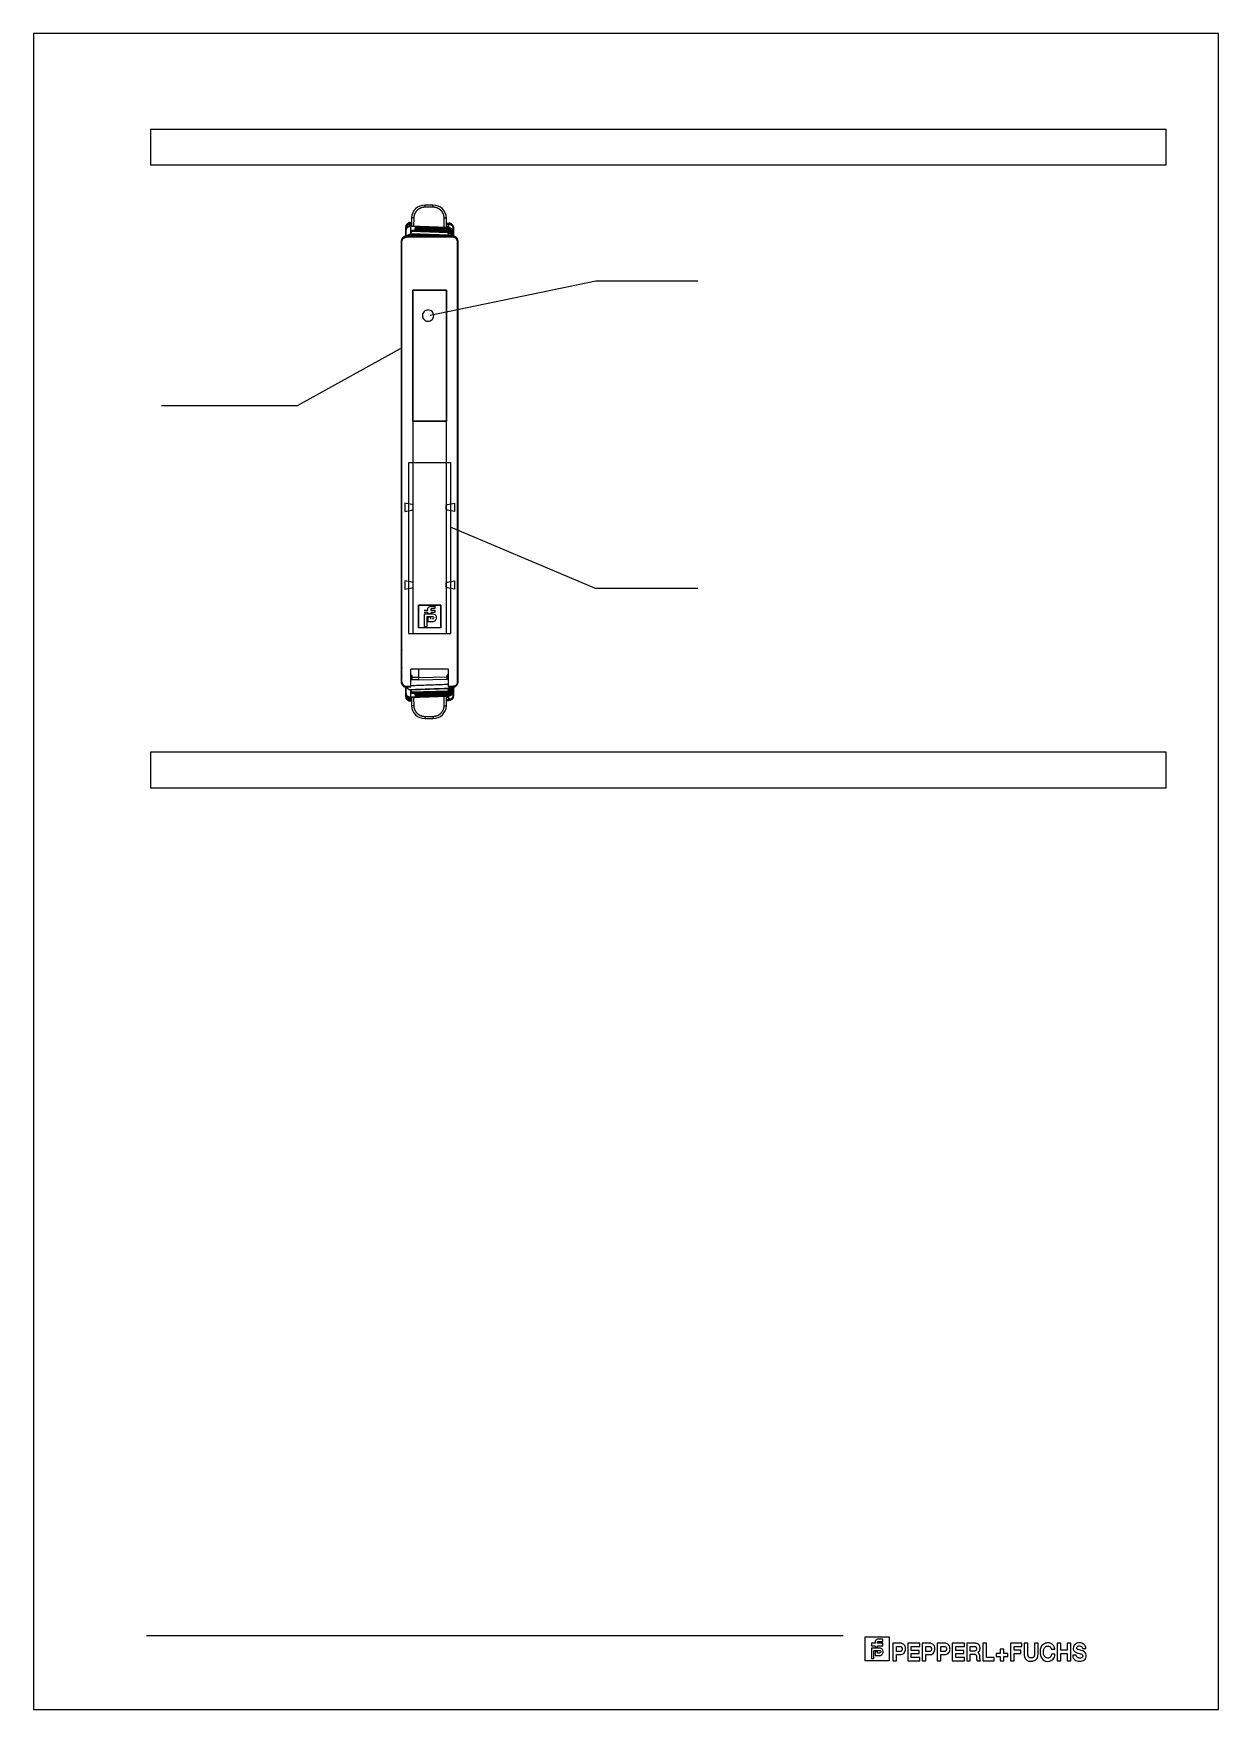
# Model space of a CAD drawing. Header units: metres. Extents: x 0 to 595, y 0 to 842.
import ezdxf

# ---------------------------------------------------------------- set-up
doc = ezdxf.new("R2010")
doc.units = ezdxf.units.M
doc.layers.add('BORDER', color=2, linetype='Continuous')
doc.layers.add('SCHEMATICS', color=7, linetype='Continuous')

msp = doc.modelspace()

# ---------------------------------------------------------------- linework, layer by layer
at = {"layer": 'BORDER', "color": 2}
msp.add_lwpolyline([(0, 0), (595.28, 0), (595.28, 841.89), (0, 841.89), (0, 0)], dxfattribs=at)
at = {"layer": 'SCHEMATICS', "color": 7}
for p, q in [((189.92, 749.38), (189.84, 745.23)), ((189.92, 749.38), (189.84, 745.23)), ((191.05, 749.38), (190.97, 745.2)), ((200.62, 755.69), (196.72, 755.69)), ((196.72, 754.64), (196.72, 755.69)), ((200.62, 755.69), (196.72, 755.69)), ((200.62, 754.64), (196.72, 754.64)), ((200.62, 754.64), (200.62, 755.69)), ((206.37, 744.7), (206.28, 749.38)), ((207.51, 744.66), (207.42, 749.38)), ((207.51, 744.66), (207.42, 749.38)), ((187.08, 740.23), (187.1, 744.66)), ((187.1, 742.84), (187.1, 743.82)), ((187.1, 742.8), (187.1, 740.23)), ((189.33, 746.93), (189.87, 746.94)), ((189.33, 746.93), (189.87, 746.94)), ((189.33, 746.41), (189.33, 746.93)), ((189.86, 746.1), (189.33, 746.09)), ((189.85, 745.61), (189.37, 745.6)), ((189.37, 745.6), (189.37, 745.11)), ((189.45, 745.07), (189.45, 742.07)), ((208.19, 744.42), (189.45, 745.07)), ((189.96, 742.36), (189.45, 741.45)), ((189.45, 741.45), (189.45, 740.9)), ((189.45, 741.45), (208.72, 740.77)), ((189.87, 746.94), (189.84, 745.06)), ((189.84, 745.23), (207.51, 744.66)), ((189.84, 745.06), (207.5, 744.45)), ((208.19, 741.72), (189.96, 742.36)), ((208.05, 742.51), (190.09, 743.14)), ((208.05, 742.34), (190.09, 742.97)), ((208.05, 742.16), (190.09, 742.79)), ((208.05, 741.98), (190.09, 742.61)), ((190.09, 742.61), (190.09, 742.61)), ((191.63, 743.91), (191.63, 743.7)), ((191.63, 743.42), (191.63, 743.19)), ((207.5, 744.45), (207.47, 746.67)), ((207.47, 746.67), (208.72, 746.62)), ((207.47, 746.67), (208.72, 746.62)), ((208.19, 745.19), (208.19, 744.42)), ((208.72, 740.77), (208.19, 741.72)), ((208.72, 746.36), (208.72, 746.62)), ((208.72, 744.23), (208.72, 746.11)), ((208.72, 742.86), (208.72, 743.07)), ((208.72, 742.33), (208.72, 742.56)), ((208.72, 741.78), (208.72, 742.01)), ((210.91, 744.09), (210.9, 740.24)), ((210.91, 744.35), (210.91, 744.09)), ((210.91, 744.09), (210.91, 744.35)), ((210.91, 741.72), (210.91, 743.78)), ((210.91, 741.27), (210.91, 741.54)), ((210.91, 740.8), (210.91, 741.09)), ((184.83, 516.47), (184.83, 737.03)), ((184.83, 516.47), (184.83, 737.03)), ((185.06, 515.67), (185.06, 737.97)), ((210.68, 740.24), (187.33, 740.24)), ((210.68, 739.56), (187.33, 739.56)), ((208.72, 740.24), (208.72, 740.77)), ((210.91, 740.28), (210.91, 740.6)), ((212.95, 515.67), (212.95, 737.97)), ((213.18, 737.03), (213.18, 516.47)), ((213.18, 737.03), (213.18, 516.47)), ((282.51, 717.56), (199.34, 700.22)), ((333.65, 717.56), (282.51, 717.56)), ((190.5, 647.16), (190.5, 712.92)), ((190.5, 712.92), (207.51, 712.92)), ((207.51, 712.92), (207.51, 647.16)), ((132.69, 655.1), (184.41, 683.67)), ((64.36, 655.1), (132.69, 655.1)), ((190.09, 605.28), (186.61, 605.96)), ((186.61, 605.96), (186.61, 601.81)), ((186.61, 601.81), (190.09, 602.53)), ((190.75, 603.19), (190.75, 604.61)), ((207.26, 603.19), (207.26, 604.61)), ((207.92, 605.28), (211.41, 605.96)), ((211.41, 601.81), (207.92, 602.53)), ((211.41, 605.96), (211.41, 601.81)), ((282.35, 563.17), (209.49, 593.91)), ((190.09, 566.25), (186.61, 566.93)), ((186.61, 566.93), (186.61, 562.78)), ((190.75, 564.16), (190.75, 565.59)), ((207.26, 564.16), (207.26, 565.59)), ((207.92, 566.25), (211.41, 566.93)), ((211.41, 566.93), (211.41, 562.78)), ((186.61, 562.78), (190.09, 563.5)), ((211.41, 562.78), (207.92, 563.5)), ((333.65, 563.17), (282.35, 563.17)), ((193.34, 543.48), (193.34, 554.69)), ((193.34, 554.69), (193.46, 554.69)), ((193.4, 554.75), (204.61, 554.75)), ((193.4, 554.62), (193.4, 554.75)), ((204.61, 554.62), (193.4, 554.62)), ((193.46, 554.69), (193.46, 543.48)), ((196.17, 552.19), (198.1, 552.19)), ((198.1, 551.05), (196.17, 551.05)), ((196.18, 552.19), (198.12, 552.19)), ((198.12, 551.05), (196.18, 551.05)), ((200.69, 550.2), (196.18, 550.2)), ((196.18, 550.2), (196.18, 544.02)), ((197.82, 544.02), (197.82, 549.1)), ((197.82, 549.1), (200.31, 549.1)), ((198.1, 552.99), (198.15, 553.25)), ((198.1, 552.19), (198.1, 552.99)), ((198.1, 550.37), (198.1, 551.05)), ((199.62, 550.37), (198.1, 550.37)), ((198.12, 552.99), (198.16, 553.25)), ((198.12, 552.19), (198.12, 552.99)), ((198.12, 550.37), (198.12, 551.05)), ((199.64, 550.37), (198.12, 550.37)), ((199.64, 548.76), (198.12, 548.76)), ((198.12, 548.76), (198.12, 546.48)), ((198.15, 553.25), (198.27, 553.5)), ((198.16, 553.25), (198.29, 553.5)), ((198.27, 553.5), (198.4, 553.71)), ((198.29, 553.5), (198.42, 553.71)), ((198.4, 553.71), (199.03, 554.05)), ((198.42, 553.71), (199.05, 554.05)), ((199.03, 554.05), (199.37, 554.14)), ((199.05, 554.05), (199.38, 554.14)), ((199.37, 554.14), (199.75, 554.18)), ((199.38, 554.14), (199.76, 554.18)), ((199.67, 552.74), (199.62, 552.57)), ((199.62, 552.57), (199.62, 552.19)), ((199.62, 552.19), (201.6, 552.19)), ((201.6, 551.05), (199.62, 551.05)), ((199.62, 551.05), (199.62, 550.37)), ((199.68, 552.74), (199.64, 552.57)), ((199.64, 552.57), (199.64, 552.19)), ((199.64, 552.19), (201.62, 552.19)), ((201.62, 551.05), (199.64, 551.05)), ((199.64, 551.05), (199.64, 550.37)), ((199.64, 547.71), (199.64, 548.76)), ((199.75, 552.87), (199.67, 552.74)), ((199.76, 552.87), (199.68, 552.74)), ((199.75, 554.18), (201.6, 554.18)), ((199.96, 552.99), (199.75, 552.87)), ((199.76, 554.18), (201.62, 554.18)), ((199.97, 552.99), (199.76, 552.87)), ((200.25, 553.08), (199.96, 552.99)), ((200.27, 553.08), (199.97, 552.99)), ((201.6, 553.08), (200.25, 553.08)), ((201.62, 553.08), (200.27, 553.08)), ((200.31, 549.1), (200.61, 549.06)), ((200.57, 547.79), (200.31, 547.71)), ((200.82, 547.92), (200.57, 547.79)), ((200.61, 549.06), (200.82, 548.89)), ((201.41, 550.03), (200.69, 550.2)), ((200.82, 548.89), (200.99, 548.64)), ((200.99, 548.09), (200.82, 547.92)), ((200.99, 548.64), (201.03, 548.38)), ((201.03, 548.38), (200.99, 548.09)), ((201.7, 549.86), (201.41, 550.03)), ((201.6, 554.18), (201.6, 553.08)), ((201.6, 552.19), (201.6, 551.05)), ((201.62, 554.18), (201.62, 553.08)), ((201.62, 552.19), (201.62, 551.05)), ((201.96, 549.65), (201.7, 549.86)), ((201.91, 547.03), (202.34, 547.62)), ((202.21, 549.4), (201.96, 549.65)), ((202.38, 549.06), (202.21, 549.4)), ((202.34, 547.62), (202.46, 547.96)), ((202.42, 548.89), (202.38, 549.06)), ((202.46, 548.72), (202.42, 548.89)), ((202.5, 548.38), (202.46, 548.72)), ((202.46, 547.96), (202.5, 548.38)), ((204.55, 543.48), (204.55, 554.69)), ((204.55, 554.69), (204.67, 554.69)), ((204.61, 554.75), (204.67, 554.75)), ((204.61, 554.69), (204.61, 554.75)), ((204.61, 554.75), (204.61, 554.62)), ((204.67, 554.69), (204.61, 554.69)), ((204.67, 554.75), (204.67, 554.69)), ((204.67, 554.69), (204.67, 543.48)), ((193.34, 543.41), (193.34, 543.48)), ((193.34, 543.48), (193.4, 543.48)), ((193.4, 543.41), (193.34, 543.41)), ((193.4, 543.41), (193.4, 543.54)), ((193.4, 543.54), (204.61, 543.54)), ((193.4, 543.48), (193.4, 543.41)), ((204.61, 543.41), (193.4, 543.41)), ((196.18, 544.02), (197.82, 544.02)), ((198.12, 546.48), (200.48, 546.48)), ((200.48, 546.48), (200.9, 546.52)), ((200.9, 546.52), (201.24, 546.65)), ((201.24, 546.65), (201.62, 546.82)), ((201.62, 546.82), (201.91, 547.03)), ((204.67, 543.48), (204.55, 543.48)), ((204.61, 543.54), (204.61, 543.41)), ((204.61, 543.41), (204.61, 543.48)), ((204.61, 543.48), (204.67, 543.48)), ((204.67, 543.41), (204.61, 543.41)), ((204.67, 543.48), (204.67, 543.41)), ((208.42, 522.58), (189.59, 522.58)), ((189.59, 513.7), (189.59, 522.58)), ((193.45, 522.58), (193.45, 517.13)), ((208.42, 513.7), (208.42, 522.58)), ((187.33, 513.71), (187.08, 513.7)), ((187.09, 513.7), (189.59, 513.7)), ((187.1, 513.7), (187.1, 510.7)), ((189.59, 513.94), (187.33, 513.94)), ((187.33, 513.71), (189.59, 513.71)), ((190.16, 519.48), (189.59, 519.48)), ((190.16, 519.43), (189.59, 519.44)), ((190.16, 518.46), (189.6, 518.48)), ((190.16, 517.26), (190.16, 519.48)), ((193.45, 518.34), (190.16, 518.4)), ((207.85, 518.52), (193.45, 518.27)), ((207.85, 517.38), (193.45, 517.13)), ((208.42, 519.61), (207.85, 519.6)), ((207.85, 517.38), (207.85, 519.6)), ((208.42, 519.56), (207.85, 519.56)), ((207.85, 518.48), (208.42, 518.49)), ((210.68, 513.94), (208.42, 513.94)), ((208.42, 513.71), (210.68, 513.71)), ((208.42, 513.7), (210.68, 513.7)), ((210.66, 513.7), (210.66, 513.44)), ((210.93, 513.7), (210.68, 513.71)), ((210.91, 513.43), (210.91, 513.7)), ((187.1, 508.84), (187.1, 513.26)), ((189.86, 507.41), (189.33, 507.41)), ((189.33, 506.57), (189.33, 507.1)), ((189.87, 506.56), (189.33, 506.57)), ((189.87, 506.56), (189.33, 506.57)), ((189.37, 508.4), (189.37, 507.9)), ((189.85, 507.89), (189.37, 507.9)), ((208.72, 512.73), (189.45, 512.06)), ((189.45, 512.06), (189.96, 511.14)), ((189.45, 511.43), (189.45, 508.43)), ((189.45, 508.43), (208.19, 509.08)), ((207.5, 509.06), (189.84, 508.45)), ((189.84, 508.45), (189.87, 506.59)), ((189.84, 508.26), (189.92, 504.12)), ((189.87, 506.59), (189.87, 506.56)), ((207.46, 508.84), (189.88, 508.34)), ((189.88, 508.34), (189.92, 504.12)), ((189.96, 511.14), (208.19, 511.78)), ((190.09, 510.9), (208.05, 511.52)), ((190.09, 510.71), (208.05, 511.34)), ((190.09, 510.54), (208.05, 511.16)), ((190.09, 510.36), (208.05, 510.99)), ((190.97, 508.3), (191.05, 504.12)), ((191.63, 510.31), (191.63, 510.08)), ((191.63, 509.8), (191.63, 509.59)), ((206.28, 504.12), (206.37, 508.8)), ((207.42, 504.12), (207.46, 508.84)), ((207.42, 504.12), (207.51, 508.84)), ((207.47, 506.84), (207.5, 509.06)), ((208.72, 506.88), (207.47, 506.84)), ((207.47, 506.84), (208.72, 506.88)), ((208.05, 511.53), (208.05, 511.53)), ((208.19, 511.78), (208.72, 512.73)), ((208.19, 509.08), (208.19, 508.31)), ((208.72, 511.49), (208.72, 511.73)), ((208.72, 510.94), (208.72, 511.17)), ((208.72, 510.43), (208.72, 510.64)), ((208.72, 507.39), (208.72, 509.27)), ((208.72, 506.88), (208.72, 507.14)), ((210.97, 513.28), (210.91, 509.15)), ((210.91, 512.91), (210.91, 513.22)), ((210.91, 512.41), (210.91, 512.7)), ((210.91, 511.96), (210.91, 512.23)), ((210.91, 509.73), (210.91, 511.79)), ((210.91, 509.41), (210.91, 509.15)), ((196.72, 498.86), (200.62, 498.86)), ((196.72, 498.86), (196.72, 497.81)), ((196.72, 497.81), (200.62, 497.81)), ((196.72, 497.81), (200.62, 497.81)), ((200.62, 498.86), (200.62, 497.81)), ((56.69, 37.2), (406.67, 37.2)), ((417.78, 36.55), (429.9, 36.55)), ((417.78, 24.43), (417.78, 36.55)), ((426.58, 34.13), (426.58, 35.34)), ((429.9, 36.55), (429.9, 24.43)), ((422.74, 33.23), (420.92, 33.23)), ((420.92, 33.23), (420.92, 32.01)), ((420.92, 32.01), (422.74, 32.01)), ((420.92, 30.79), (420.92, 25.65)), ((420.92, 25.65), (422.13, 25.65)), ((422.13, 25.65), (422.13, 29.57)), ((422.13, 29.57), (425.04, 29.57)), ((422.74, 33.67), (422.74, 33.23)), ((422.74, 32.01), (422.74, 31.27)), ((422.74, 31.27), (423.95, 31.27)), ((423.95, 29.09), (422.74, 29.09)), ((422.74, 29.09), (422.74, 27.14)), ((422.74, 27.14), (425.04, 27.14)), ((426.58, 33.23), (423.95, 33.23)), ((423.95, 32.01), (426.58, 32.01)), ((423.95, 28.36), (423.95, 29.09)), ((426.58, 32.01), (426.58, 33.23)), ((435.7, 33.24), (431.67, 33.24)), ((431.67, 33.24), (431.67, 24.43)), ((433.47, 29.13), (433.47, 31.69)), ((433.47, 31.69), (435.24, 31.69)), ((435.18, 29.13), (433.47, 29.13)), ((433.47, 24.43), (433.47, 27.59)), ((433.47, 27.59), (435.52, 27.59)), ((435.49, 29.16), (435.18, 29.13)), ((435.52, 27.59), (435.88, 27.61)), ((445.25, 33.24), (439.19, 33.24)), ((439.19, 33.24), (439.19, 24.42)), ((440.98, 29.71), (440.98, 31.62)), ((440.98, 31.62), (445.25, 31.62)), ((444.91, 29.71), (440.98, 29.71)), ((440.98, 26.04), (440.98, 28.17)), ((440.98, 28.17), (444.91, 28.17)), ((445.25, 26.04), (440.98, 26.04)), ((444.91, 28.17), (444.91, 29.71)), ((445.25, 31.62), (445.25, 33.24)), ((445.25, 24.42), (445.25, 26.04)), ((450.43, 33.25), (446.39, 33.25)), ((446.39, 33.25), (446.39, 24.42)), ((448.2, 29.13), (448.2, 31.7)), ((448.2, 31.7), (449.97, 31.7)), ((449.91, 29.13), (448.2, 29.13)), ((448.2, 24.42), (448.2, 27.58)), ((448.2, 27.58), (450.25, 27.58)), ((450.22, 29.15), (449.91, 29.13)), ((450.25, 27.58), (450.62, 27.61)), ((458, 33.24), (453.97, 33.24)), ((453.97, 33.24), (453.97, 24.43)), ((455.78, 29.13), (455.78, 31.69)), ((455.78, 31.69), (457.55, 31.69)), ((457.48, 29.13), (455.78, 29.13)), ((455.78, 24.43), (455.78, 27.59)), ((455.78, 27.59), (457.83, 27.59)), ((457.79, 29.16), (457.48, 29.13)), ((457.83, 27.59), (458.19, 27.61)), ((467.64, 33.24), (461.57, 33.24)), ((461.57, 33.24), (461.57, 24.42)), ((463.36, 29.71), (463.36, 31.62)), ((463.36, 31.62), (467.64, 31.62)), ((467.29, 29.71), (463.36, 29.71)), ((463.36, 26.04), (463.36, 28.17)), ((463.36, 28.17), (467.29, 28.17)), ((467.64, 26.04), (463.36, 26.04)), ((467.29, 28.17), (467.29, 29.71)), ((467.64, 31.62), (467.64, 33.24)), ((467.64, 24.42), (467.64, 26.04)), ((473.22, 33.23), (468.82, 33.23)), ((468.82, 33.23), (468.82, 24.43)), ((470.6, 29.31), (470.6, 31.68)), ((470.6, 31.68), (472.51, 31.68)), ((472.3, 29.31), (470.6, 29.31)), ((470.6, 24.43), (470.6, 27.84)), ((470.6, 27.84), (472.47, 27.84)), ((472.72, 29.33), (472.3, 29.31)), ((472.47, 27.84), (472.73, 27.84)), ((472.51, 31.68), (472.73, 31.68)), ((474.33, 28.64), (474.68, 28.89)), ((474.58, 28.48), (474.33, 28.64)), ((475.61, 24.74), (475.5, 25.36)), ((478.74, 33.24), (476.95, 33.24)), ((476.95, 33.24), (476.95, 24.43)), ((478.74, 26.05), (478.74, 33.24)), ((482.67, 26.05), (478.74, 26.05)), ((482.67, 24.43), (482.67, 26.05)), ((485.66, 28.17), (483.61, 28.17)), ((483.61, 28.17), (483.61, 26.6)), ((483.61, 26.6), (485.66, 26.6)), ((487.44, 30.31), (485.66, 30.31)), ((485.66, 30.31), (485.66, 28.17)), ((485.66, 26.6), (485.66, 24.43)), ((487.44, 28.17), (487.44, 30.31)), ((489.49, 28.17), (487.44, 28.17)), ((487.44, 24.43), (487.44, 26.6)), ((487.44, 26.6), (489.49, 26.6)), ((489.49, 26.6), (489.49, 28.17)), ((496.54, 33.25), (490.82, 33.25)), ((490.82, 33.25), (490.82, 24.43)), ((492.61, 29.73), (492.61, 31.62)), ((492.61, 31.62), (496.54, 31.62)), ((496.04, 29.73), (492.61, 29.73)), ((492.61, 24.43), (492.61, 28.17)), ((492.61, 28.17), (496.04, 28.17)), ((496.04, 28.17), (496.04, 29.73)), ((496.54, 31.62), (496.54, 33.25)), ((499.46, 33.25), (497.68, 33.25)), ((497.68, 33.25), (497.68, 27.59)), ((499.46, 28.17), (499.46, 33.25)), ((499.5, 27.43), (499.46, 28.17)), ((504.63, 33.25), (502.84, 33.25)), ((502.84, 33.25), (502.84, 28.17)), ((502.84, 28.17), (502.84, 27.43)), ((504.59, 27.07), (504.63, 27.6)), ((504.63, 27.6), (504.63, 33.25)), ((513.07, 27.83), (511.34, 27.83)), ((511.34, 27.83), (511.34, 27.56)), ((511.35, 30.25), (513.07, 30.25)), ((513.07, 30.25), (513.04, 30.47)), ((513.09, 27.67), (513.07, 27.83)), ((516.04, 33.25), (514.26, 33.25)), ((514.26, 33.25), (514.26, 24.43)), ((516.04, 29.78), (516.04, 33.25)), ((519.28, 29.78), (516.04, 29.78)), ((516.04, 24.43), (516.04, 28.2)), ((516.04, 28.2), (519.28, 28.2)), ((521.05, 33.25), (519.28, 33.25)), ((519.28, 33.25), (519.28, 29.78)), ((519.28, 28.2), (519.28, 24.43)), ((521.05, 24.43), (521.05, 33.25)), ((523.84, 27.36), (522.06, 27.36)), ((522.06, 27.36), (522.06, 27.1)), ((523.84, 27.24), (523.84, 27.36)), ((526.95, 30.61), (528.71, 30.61)), ((528.71, 30.61), (528.7, 30.82)), ((429.9, 24.43), (417.78, 24.43)), ((431.67, 24.43), (433.47, 24.43)), ((439.19, 24.42), (445.25, 24.42)), ((446.39, 24.42), (448.2, 24.42)), ((453.97, 24.43), (455.78, 24.43)), ((461.57, 24.42), (467.64, 24.42)), ((468.82, 24.43), (470.6, 24.43)), ((473.93, 24.68), (474, 24.43)), ((474, 24.43), (475.69, 24.43)), ((475.69, 24.43), (475.61, 24.74)), ((476.95, 24.43), (482.67, 24.43)), ((485.66, 24.43), (487.44, 24.43)), ((490.82, 24.43), (492.61, 24.43)), ((514.26, 24.43), (516.04, 24.43)), ((519.28, 24.43), (521.05, 24.43))]:
    msp.add_line(p, q, dxfattribs=at)
for points in [[(58.69, 775.85), (568.93, 775.85), (568.93, 793.7), (58.69, 793.7), (58.69, 775.85)], [(196.72, 755.69), (195.36, 755.56), (194.1, 755.2), (192.95, 754.62), (191.95, 753.85), (191.12, 752.91), (190.48, 751.84), (190.07, 750.65), (189.92, 749.38)], [(196.72, 755.69), (195.36, 755.56), (194.1, 755.2), (192.95, 754.62), (191.95, 753.85), (191.12, 752.91), (190.48, 751.84), (190.07, 750.65), (189.92, 749.38)], [(189.97, 749.38), (189.96, 749.38), (189.95, 749.38), (189.94, 749.38), (189.93, 749.38), (189.93, 749.38), (189.92, 749.38), (189.92, 749.38), (189.92, 749.38)], [(190.13, 749.38), (190.11, 749.38), (190.1, 749.38), (190.08, 749.37), (190.06, 749.37), (190.04, 749.37), (190.02, 749.37), (190, 749.38), (189.97, 749.38)], [(190.38, 749.38), (190.35, 749.38), (190.32, 749.38), (190.28, 749.39), (190.25, 749.39), (190.22, 749.39), (190.19, 749.39), (190.16, 749.38), (190.13, 749.38)], [(190.7, 749.38), (190.66, 749.38), (190.62, 749.38), (190.58, 749.38), (190.54, 749.38), (190.5, 749.38), (190.46, 749.38), (190.42, 749.38), (190.38, 749.38)], [(191.05, 749.38), (191, 749.38), (190.96, 749.38), (190.91, 749.38), (190.87, 749.38), (190.83, 749.38), (190.78, 749.38), (190.74, 749.38), (190.7, 749.38)], [(191.12, 750.16), (191.11, 750.06), (191.09, 749.96), (191.08, 749.87), (191.07, 749.77), (191.06, 749.67), (191.05, 749.57), (191.05, 749.47), (191.05, 749.38)], [(191.36, 751.03), (191.32, 750.92), (191.28, 750.81), (191.25, 750.7), (191.22, 750.6), (191.19, 750.49), (191.17, 750.38), (191.14, 750.27), (191.12, 750.16)], [(191.78, 751.91), (191.71, 751.8), (191.65, 751.69), (191.6, 751.59), (191.55, 751.48), (191.49, 751.36), (191.45, 751.25), (191.4, 751.14), (191.36, 751.03)], [(192.38, 752.74), (192.3, 752.64), (192.22, 752.54), (192.14, 752.44), (192.06, 752.34), (191.99, 752.23), (191.91, 752.13), (191.84, 752.02), (191.78, 751.91)], [(193.16, 753.46), (193.06, 753.37), (192.96, 753.29), (192.86, 753.2), (192.76, 753.12), (192.66, 753.03), (192.57, 752.93), (192.47, 752.84), (192.38, 752.74)], [(194.05, 754.01), (193.94, 753.95), (193.82, 753.89), (193.71, 753.82), (193.6, 753.75), (193.48, 753.68), (193.38, 753.61), (193.27, 753.53), (193.16, 753.46)], [(194.99, 754.38), (194.87, 754.35), (194.75, 754.31), (194.63, 754.26), (194.51, 754.22), (194.4, 754.17), (194.28, 754.12), (194.17, 754.07), (194.05, 754.01)], [(195.9, 754.58), (195.78, 754.56), (195.67, 754.54), (195.56, 754.52), (195.44, 754.5), (195.33, 754.47), (195.21, 754.45), (195.1, 754.42), (194.99, 754.38)], [(196.72, 754.64), (196.61, 754.64), (196.51, 754.63), (196.41, 754.63), (196.31, 754.62), (196.2, 754.62), (196.1, 754.61), (196, 754.59), (195.9, 754.58)], [(207.42, 749.38), (207.26, 750.65), (206.85, 751.84), (206.21, 752.91), (205.38, 753.85), (204.38, 754.62), (203.24, 755.2), (201.97, 755.56), (200.62, 755.69)], [(207.42, 749.38), (207.26, 750.65), (206.85, 751.84), (206.21, 752.91), (205.38, 753.85), (204.38, 754.62), (203.24, 755.2), (201.97, 755.56), (200.62, 755.69)], [(201.43, 754.58), (201.33, 754.59), (201.23, 754.61), (201.13, 754.62), (201.03, 754.62), (200.92, 754.63), (200.82, 754.63), (200.72, 754.64), (200.62, 754.64)], [(202.34, 754.38), (202.23, 754.42), (202.12, 754.45), (202, 754.47), (201.89, 754.5), (201.78, 754.52), (201.66, 754.54), (201.55, 754.56), (201.43, 754.58)], [(203.28, 754.01), (203.17, 754.07), (203.05, 754.12), (202.94, 754.17), (202.82, 754.22), (202.7, 754.26), (202.58, 754.31), (202.46, 754.35), (202.34, 754.38)], [(204.17, 753.46), (204.06, 753.53), (203.96, 753.61), (203.85, 753.68), (203.74, 753.75), (203.62, 753.82), (203.51, 753.89), (203.4, 753.95), (203.28, 754.01)], [(204.94, 752.74), (204.86, 752.84), (204.76, 752.93), (204.67, 753.03), (204.57, 753.12), (204.48, 753.2), (204.38, 753.29), (204.27, 753.37), (204.17, 753.46)], [(205.56, 751.91), (205.49, 752.02), (205.42, 752.13), (205.35, 752.23), (205.27, 752.34), (205.19, 752.44), (205.11, 752.54), (205.03, 752.64), (204.94, 752.74)], [(205.98, 751.03), (205.93, 751.14), (205.89, 751.25), (205.84, 751.36), (205.79, 751.48), (205.73, 751.59), (205.68, 751.69), (205.62, 751.8), (205.56, 751.91)], [(206.21, 750.16), (206.19, 750.27), (206.16, 750.38), (206.14, 750.49), (206.11, 750.6), (206.08, 750.7), (206.05, 750.81), (206.01, 750.92), (205.98, 751.03)], [(206.28, 749.38), (206.28, 749.47), (206.28, 749.57), (206.27, 749.67), (206.26, 749.77), (206.25, 749.87), (206.24, 749.96), (206.22, 750.06), (206.21, 750.16)], [(206.28, 749.38), (206.33, 749.38), (206.37, 749.38), (206.42, 749.38), (206.46, 749.38), (206.5, 749.38), (206.55, 749.38), (206.59, 749.38), (206.63, 749.38)], [(206.63, 749.38), (206.67, 749.38), (206.71, 749.38), (206.75, 749.38), (206.79, 749.38), (206.83, 749.38), (206.87, 749.38), (206.91, 749.38), (206.95, 749.38)], [(206.95, 749.38), (206.98, 749.38), (207.02, 749.38), (207.05, 749.39), (207.08, 749.39), (207.11, 749.39), (207.14, 749.39), (207.17, 749.38), (207.2, 749.38)], [(207.2, 749.38), (207.22, 749.38), (207.24, 749.38), (207.25, 749.37), (207.27, 749.37), (207.29, 749.37), (207.31, 749.37), (207.34, 749.38), (207.36, 749.38)], [(207.36, 749.38), (207.37, 749.38), (207.38, 749.38), (207.39, 749.38), (207.4, 749.38), (207.41, 749.38), (207.41, 749.38), (207.42, 749.38), (207.42, 749.38)], [(187.1, 744.66), (187.14, 745.11), (187.27, 745.53), (187.48, 745.92), (187.75, 746.25), (188.08, 746.53), (188.46, 746.74), (188.88, 746.88), (189.33, 746.93)], [(189.33, 746.93), (188.88, 746.88), (188.46, 746.74), (188.08, 746.53), (187.75, 746.25), (187.48, 745.92), (187.27, 745.53), (187.14, 745.11), (187.1, 744.66)], [(187.11, 744.36), (187.11, 744.33), (187.11, 744.3), (187.1, 744.27), (187.1, 744.25), (187.1, 744.22), (187.1, 744.19), (187.1, 744.16), (187.1, 744.14)], [(187.1, 743.82), (187.1, 743.84), (187.1, 743.87), (187.1, 743.9), (187.1, 743.93), (187.1, 743.95), (187.11, 743.98), (187.11, 744.01), (187.11, 744.04)], [(187.1, 742.8), (187.1, 742.84), (187.1, 742.88), (187.1, 742.92), (187.11, 742.96), (187.11, 743), (187.11, 743.05), (187.12, 743.09), (187.12, 743.13)], [(187.14, 744.57), (187.14, 744.55), (187.13, 744.52), (187.13, 744.49), (187.12, 744.46), (187.12, 744.44), (187.12, 744.41), (187.11, 744.38), (187.11, 744.36)], [(187.11, 744.16), (187.11, 744.18), (187.11, 744.2), (187.11, 744.22), (187.11, 744.24), (187.11, 744.26), (187.12, 744.28), (187.12, 744.3), (187.12, 744.32)], [(187.11, 744.04), (187.11, 744.07), (187.12, 744.09), (187.12, 744.12), (187.12, 744.15), (187.13, 744.17), (187.13, 744.2), (187.14, 744.23), (187.14, 744.26)], [(187.14, 743.27), (187.14, 743.25), (187.13, 743.22), (187.13, 743.19), (187.12, 743.17), (187.12, 743.14), (187.12, 743.11), (187.11, 743.08), (187.11, 743.06)], [(187.12, 744.32), (187.12, 744.34), (187.13, 744.36), (187.13, 744.38), (187.13, 744.4), (187.14, 744.42), (187.14, 744.44), (187.14, 744.46), (187.15, 744.48)], [(187.27, 745), (187.25, 744.94), (187.23, 744.89), (187.21, 744.84), (187.2, 744.79), (187.18, 744.74), (187.17, 744.68), (187.15, 744.63), (187.14, 744.57)], [(187.14, 744.26), (187.15, 744.31), (187.17, 744.36), (187.18, 744.42), (187.2, 744.47), (187.21, 744.52), (187.23, 744.57), (187.25, 744.63), (187.27, 744.68)], [(187.27, 743.7), (187.25, 743.64), (187.23, 743.59), (187.21, 743.54), (187.2, 743.49), (187.18, 743.44), (187.17, 743.38), (187.15, 743.33), (187.14, 743.27)], [(187.15, 743.29), (187.16, 743.31), (187.16, 743.33), (187.17, 743.35), (187.17, 743.37), (187.18, 743.39), (187.18, 743.41), (187.19, 743.43), (187.2, 743.45)], [(187.19, 744.63), (187.2, 744.67), (187.21, 744.71), (187.22, 744.75), (187.24, 744.78), (187.25, 744.82), (187.27, 744.86), (187.28, 744.89), (187.3, 744.93)], [(187.2, 743.45), (187.21, 743.49), (187.22, 743.53), (187.23, 743.57), (187.25, 743.61), (187.26, 743.65), (187.28, 743.68), (187.3, 743.72), (187.32, 743.76)], [(187.48, 745.39), (187.44, 745.34), (187.42, 745.29), (187.39, 745.24), (187.36, 745.2), (187.34, 745.15), (187.31, 745.1), (187.29, 745.05), (187.27, 745)], [(187.27, 744.68), (187.29, 744.73), (187.31, 744.78), (187.34, 744.83), (187.36, 744.88), (187.39, 744.93), (187.42, 744.97), (187.44, 745.02), (187.48, 745.07)], [(187.48, 744.09), (187.44, 744.04), (187.42, 743.99), (187.39, 743.94), (187.36, 743.9), (187.34, 743.85), (187.31, 743.8), (187.29, 743.75), (187.27, 743.7)], [(187.3, 744.93), (187.3, 744.95), (187.31, 744.97), (187.32, 744.98), (187.33, 745), (187.34, 745.02), (187.35, 745.04), (187.36, 745.06), (187.37, 745.07)], [(187.32, 743.76), (187.33, 743.8), (187.35, 743.84), (187.37, 743.87), (187.39, 743.91), (187.41, 743.95), (187.43, 743.98), (187.45, 744.02), (187.48, 744.05)], [(187.37, 745.07), (187.37, 745.09), (187.38, 745.11), (187.39, 745.12), (187.4, 745.14), (187.41, 745.16), (187.42, 745.18), (187.43, 745.19), (187.44, 745.21)], [(187.44, 745.21), (187.46, 745.24), (187.49, 745.28), (187.51, 745.31), (187.53, 745.34), (187.56, 745.37), (187.58, 745.4), (187.6, 745.44), (187.63, 745.47)], [(187.75, 745.73), (187.71, 745.69), (187.67, 745.65), (187.64, 745.6), (187.6, 745.56), (187.57, 745.52), (187.54, 745.48), (187.5, 745.43), (187.48, 745.39)], [(187.48, 745.07), (187.5, 745.11), (187.54, 745.16), (187.57, 745.2), (187.6, 745.24), (187.64, 745.29), (187.67, 745.33), (187.71, 745.37), (187.75, 745.41)], [(187.75, 744.43), (187.71, 744.39), (187.67, 744.35), (187.64, 744.31), (187.6, 744.26), (187.57, 744.22), (187.54, 744.18), (187.5, 744.13), (187.48, 744.09)], [(187.48, 744.05), (187.5, 744.08), (187.52, 744.12), (187.55, 744.15), (187.57, 744.18), (187.6, 744.22), (187.62, 744.25), (187.65, 744.28), (187.68, 744.31)], [(187.63, 745.47), (187.66, 745.5), (187.68, 745.52), (187.71, 745.55), (187.74, 745.58), (187.76, 745.61), (187.79, 745.64), (187.82, 745.67), (187.85, 745.7)], [(187.68, 744.31), (187.71, 744.34), (187.73, 744.37), (187.76, 744.4), (187.79, 744.43), (187.82, 744.46), (187.85, 744.49), (187.88, 744.52), (187.92, 744.54)], [(188.09, 746.01), (188.04, 745.98), (188, 745.95), (187.95, 745.91), (187.91, 745.88), (187.87, 745.84), (187.83, 745.8), (187.79, 745.77), (187.75, 745.73)], [(187.75, 745.41), (187.79, 745.45), (187.83, 745.48), (187.87, 745.52), (187.91, 745.56), (187.95, 745.59), (188, 745.63), (188.04, 745.66), (188.09, 745.69)], [(188.09, 744.71), (188.04, 744.68), (188, 744.65), (187.95, 744.61), (187.91, 744.58), (187.87, 744.54), (187.83, 744.5), (187.79, 744.47), (187.75, 744.43)], [(187.85, 745.7), (187.88, 745.72), (187.91, 745.75), (187.94, 745.77), (187.97, 745.8), (188, 745.82), (188.04, 745.84), (188.07, 745.87), (188.1, 745.89)], [(187.92, 744.54), (187.95, 744.57), (187.98, 744.59), (188.01, 744.62), (188.05, 744.64), (188.08, 744.67), (188.11, 744.69), (188.15, 744.71), (188.18, 744.74)], [(188.47, 746.22), (188.42, 746.2), (188.37, 746.18), (188.32, 746.15), (188.27, 746.12), (188.23, 746.1), (188.18, 746.07), (188.13, 746.04), (188.09, 746.01)], [(188.09, 745.69), (188.13, 745.72), (188.18, 745.75), (188.23, 745.78), (188.27, 745.81), (188.32, 745.83), (188.37, 745.86), (188.42, 745.88), (188.47, 745.9)], [(188.47, 744.92), (188.42, 744.9), (188.37, 744.87), (188.32, 744.85), (188.27, 744.82), (188.23, 744.8), (188.18, 744.77), (188.13, 744.74), (188.09, 744.71)], [(188.1, 745.89), (188.13, 745.91), (188.17, 745.93), (188.2, 745.95), (188.23, 745.97), (188.27, 745.99), (188.3, 746.01), (188.34, 746.03), (188.37, 746.05)], [(188.18, 744.74), (188.22, 744.76), (188.26, 744.78), (188.29, 744.8), (188.33, 744.82), (188.37, 744.84), (188.4, 744.85), (188.44, 744.87), (188.48, 744.89)], [(188.37, 746.05), (188.41, 746.06), (188.45, 746.08), (188.48, 746.1), (188.52, 746.11), (188.56, 746.13), (188.59, 746.14), (188.63, 746.15), (188.67, 746.17)], [(188.89, 746.36), (188.84, 746.34), (188.78, 746.33), (188.73, 746.32), (188.68, 746.3), (188.63, 746.28), (188.57, 746.26), (188.52, 746.24), (188.47, 746.22)], [(188.47, 745.9), (188.52, 745.92), (188.57, 745.94), (188.63, 745.96), (188.68, 745.98), (188.73, 746), (188.78, 746.01), (188.84, 746.03), (188.89, 746.04)], [(188.89, 745.06), (188.84, 745.04), (188.78, 745.03), (188.73, 745.01), (188.68, 745), (188.63, 744.98), (188.57, 744.96), (188.52, 744.94), (188.47, 744.92)], [(188.48, 744.89), (188.52, 744.9), (188.56, 744.92), (188.59, 744.93), (188.63, 744.95), (188.67, 744.96), (188.71, 744.97), (188.75, 744.98), (188.79, 745)], [(188.67, 746.17), (188.69, 746.17), (188.71, 746.18), (188.72, 746.18), (188.74, 746.19), (188.76, 746.19), (188.78, 746.2), (188.8, 746.21), (188.82, 746.21)], [(188.79, 745), (188.83, 745.01), (188.87, 745.01), (188.91, 745.02), (188.95, 745.03), (188.99, 745.04), (189.03, 745.05), (189.08, 745.05), (189.12, 745.06)], [(189.12, 740.89), (189.08, 740.88), (189.04, 740.88), (188.99, 740.87), (188.95, 740.86), (188.91, 740.85), (188.87, 740.84), (188.83, 740.83), (188.79, 740.83)], [(188.82, 746.21), (188.84, 746.22), (188.86, 746.22), (188.88, 746.22), (188.9, 746.23), (188.92, 746.23), (188.94, 746.24), (188.96, 746.24), (188.98, 746.24)], [(189.11, 746.39), (189.08, 746.39), (189.05, 746.38), (189.03, 746.38), (189, 746.38), (188.97, 746.37), (188.95, 746.37), (188.92, 746.36), (188.89, 746.36)], [(188.89, 746.04), (188.95, 746.05), (189, 746.06), (189.05, 746.07), (189.11, 746.07), (189.16, 746.08), (189.22, 746.08), (189.27, 746.09), (189.33, 746.09)], [(189.12, 745.1), (189.09, 745.09), (189.06, 745.09), (189.04, 745.08), (189.01, 745.08), (188.98, 745.07), (188.95, 745.07), (188.92, 745.06), (188.89, 745.06)], [(188.98, 746.24), (189.01, 746.25), (189.05, 746.26), (189.09, 746.26), (189.13, 746.27), (189.17, 746.27), (189.21, 746.27), (189.25, 746.27), (189.29, 746.28)], [(189.37, 745.11), (189.34, 745.11), (189.31, 745.11), (189.28, 745.11), (189.24, 745.11), (189.21, 745.1), (189.18, 745.1), (189.15, 745.1), (189.12, 745.1)], [(189.12, 745.06), (189.15, 745.06), (189.18, 745.06), (189.21, 745.06), (189.24, 745.07), (189.27, 745.07), (189.31, 745.07), (189.34, 745.07), (189.37, 745.07)], [(189.45, 740.9), (189.41, 740.9), (189.36, 740.9), (189.32, 740.9), (189.28, 740.9), (189.24, 740.9), (189.2, 740.89), (189.16, 740.89), (189.12, 740.89)], [(189.86, 746.3), (189.79, 746.29), (189.72, 746.29), (189.64, 746.29), (189.57, 746.29), (189.5, 746.28), (189.43, 746.28), (189.36, 746.28), (189.29, 746.28)], [(189.33, 745.76), (189.32, 745.78), (189.32, 745.8), (189.32, 745.82), (189.32, 745.84), (189.32, 745.86), (189.33, 745.88), (189.33, 745.9), (189.33, 745.92)], [(189.86, 746.41), (189.79, 746.41), (189.73, 746.41), (189.66, 746.41), (189.59, 746.41), (189.53, 746.41), (189.46, 746.41), (189.39, 746.41), (189.33, 746.41)], [(189.33, 745.92), (189.33, 745.94), (189.33, 745.97), (189.33, 745.99), (189.33, 746.01), (189.33, 746.03), (189.33, 746.05), (189.33, 746.07), (189.33, 746.09)], [(189.37, 745.6), (189.37, 745.62), (189.36, 745.64), (189.36, 745.66), (189.35, 745.68), (189.34, 745.7), (189.34, 745.72), (189.33, 745.74), (189.33, 745.76)], [(189.45, 742.07), (189.48, 742.13), (189.51, 742.18), (189.54, 742.24), (189.58, 742.29), (189.61, 742.34), (189.64, 742.4), (189.67, 742.45), (189.71, 742.51)], [(189.7, 742.44), (189.67, 742.39), (189.64, 742.33), (189.61, 742.27), (189.57, 742.21), (189.54, 742.16), (189.51, 742.1), (189.48, 742.04), (189.45, 741.99)], [(189.7, 742.26), (189.67, 742.21), (189.64, 742.15), (189.61, 742.09), (189.57, 742.04), (189.54, 741.98), (189.51, 741.92), (189.48, 741.87), (189.45, 741.81)], [(189.7, 742.09), (189.67, 742.03), (189.64, 741.97), (189.61, 741.91), (189.57, 741.86), (189.54, 741.8), (189.51, 741.74), (189.48, 741.69), (189.45, 741.63)], [(199.08, 740.57), (197.88, 740.61), (196.67, 740.65), (195.47, 740.69), (194.26, 740.73), (193.06, 740.78), (191.86, 740.82), (190.65, 740.86), (189.45, 740.9)], [(189.49, 741.96), (189.51, 742.01), (189.54, 742.05), (189.57, 742.1), (189.59, 742.15), (189.62, 742.19), (189.65, 742.24), (189.68, 742.28), (189.71, 742.33)], [(189.49, 741.79), (189.51, 741.83), (189.54, 741.88), (189.57, 741.92), (189.59, 741.97), (189.62, 742.01), (189.65, 742.06), (189.68, 742.11), (189.71, 742.15)], [(189.49, 741.61), (189.51, 741.65), (189.54, 741.7), (189.57, 741.74), (189.59, 741.79), (189.62, 741.83), (189.65, 741.88), (189.68, 741.92), (189.71, 741.97)], [(189.82, 742.66), (189.81, 742.63), (189.79, 742.6), (189.78, 742.58), (189.76, 742.55), (189.75, 742.52), (189.73, 742.5), (189.72, 742.47), (189.7, 742.44)], [(189.82, 742.48), (189.81, 742.45), (189.79, 742.42), (189.78, 742.4), (189.76, 742.37), (189.75, 742.35), (189.73, 742.32), (189.72, 742.29), (189.7, 742.26)], [(189.9, 742.44), (189.87, 742.39), (189.85, 742.35), (189.82, 742.3), (189.8, 742.26), (189.78, 742.22), (189.75, 742.17), (189.73, 742.13), (189.7, 742.09)], [(189.71, 742.51), (189.72, 742.53), (189.73, 742.55), (189.74, 742.57), (189.75, 742.59), (189.77, 742.61), (189.78, 742.63), (189.79, 742.65), (189.8, 742.68)], [(189.71, 742.33), (189.72, 742.35), (189.73, 742.37), (189.74, 742.39), (189.75, 742.41), (189.77, 742.43), (189.78, 742.45), (189.79, 742.47), (189.8, 742.49)], [(189.71, 742.15), (189.73, 742.19), (189.75, 742.22), (189.77, 742.26), (189.79, 742.3), (189.81, 742.33), (189.84, 742.37), (189.86, 742.41), (189.88, 742.45)], [(189.71, 741.97), (189.74, 742.02), (189.77, 742.08), (189.8, 742.13), (189.83, 742.18), (189.86, 742.24), (189.9, 742.29), (189.93, 742.35), (189.96, 742.4)], [(190, 742.44), (190, 742.43), (189.99, 742.42), (189.99, 742.41), (189.98, 742.4), (189.98, 742.39), (189.97, 742.38), (189.96, 742.37), (189.96, 742.36)], [(190.04, 742.51), (190.03, 742.5), (190.03, 742.49), (190.03, 742.48), (190.02, 742.47), (190.02, 742.46), (190.01, 742.46), (190.01, 742.45), (190, 742.44)], [(190.07, 742.56), (190.06, 742.55), (190.06, 742.55), (190.06, 742.54), (190.05, 742.53), (190.05, 742.53), (190.05, 742.52), (190.04, 742.51), (190.04, 742.51)], [(190.08, 742.59), (190.08, 742.58), (190.08, 742.58), (190.08, 742.57), (190.07, 742.57), (190.07, 742.57), (190.07, 742.56), (190.07, 742.56), (190.07, 742.56)], [(190.09, 742.61), (190.09, 742.6), (190.09, 742.6), (190.09, 742.6), (190.09, 742.6), (190.09, 742.6), (190.09, 742.6), (190.09, 742.59), (190.08, 742.59)], [(197.33, 744.61), (196.62, 744.63), (195.91, 744.66), (195.2, 744.68), (194.48, 744.7), (193.77, 744.73), (193.06, 744.75), (192.35, 744.78), (191.63, 744.8)], [(191.63, 744.62), (192.35, 744.59), (193.06, 744.57), (193.77, 744.54), (194.48, 744.51), (195.2, 744.49), (195.91, 744.46), (196.62, 744.43), (197.33, 744.41)], [(197.33, 744.19), (196.62, 744.21), (195.91, 744.23), (195.2, 744.26), (194.48, 744.28), (193.77, 744.3), (193.06, 744.33), (192.35, 744.35), (191.63, 744.37)], [(191.63, 744.18), (192.35, 744.15), (193.06, 744.12), (193.77, 744.1), (194.48, 744.07), (195.2, 744.05), (195.91, 744.02), (196.62, 743.99), (197.33, 743.97)], [(197.33, 743.73), (196.62, 743.75), (195.91, 743.77), (195.2, 743.8), (194.48, 743.82), (193.77, 743.84), (193.06, 743.87), (192.35, 743.89), (191.63, 743.91)], [(191.63, 743.7), (192.35, 743.68), (193.06, 743.65), (193.77, 743.62), (194.48, 743.6), (195.2, 743.57), (195.91, 743.54), (196.62, 743.52), (197.33, 743.49)], [(197.33, 743.23), (196.62, 743.26), (195.91, 743.28), (195.2, 743.3), (194.48, 743.33), (193.77, 743.35), (193.06, 743.37), (192.35, 743.4), (191.63, 743.42)], [(191.63, 743.19), (192.35, 743.17), (193.06, 743.14), (193.77, 743.11), (194.48, 743.09), (195.2, 743.06), (195.91, 743.03), (196.62, 743.01), (197.33, 742.98)], [(203.03, 744.42), (202.32, 744.44), (201.6, 744.47), (200.89, 744.49), (200.18, 744.52), (199.47, 744.54), (198.75, 744.56), (198.04, 744.59), (197.33, 744.61)], [(197.33, 744.41), (198.04, 744.38), (198.75, 744.36), (199.47, 744.33), (200.18, 744.3), (200.89, 744.28), (201.6, 744.25), (202.32, 744.23), (203.03, 744.2)], [(203.03, 744), (202.32, 744.02), (201.6, 744.04), (200.89, 744.07), (200.18, 744.09), (199.47, 744.12), (198.75, 744.14), (198.04, 744.16), (197.33, 744.19)], [(197.33, 743.97), (198.04, 743.94), (198.75, 743.91), (199.47, 743.89), (200.18, 743.86), (200.89, 743.84), (201.6, 743.81), (202.32, 743.78), (203.03, 743.76)], [(203.03, 743.54), (202.32, 743.56), (201.6, 743.59), (200.89, 743.61), (200.18, 743.63), (199.47, 743.66), (198.75, 743.68), (198.04, 743.7), (197.33, 743.73)], [(197.33, 743.49), (198.04, 743.47), (198.75, 743.44), (199.47, 743.41), (200.18, 743.39), (200.89, 743.36), (201.6, 743.33), (202.32, 743.31), (203.03, 743.28)], [(203.03, 743.05), (202.32, 743.07), (201.6, 743.09), (200.89, 743.12), (200.18, 743.14), (199.47, 743.16), (198.75, 743.19), (198.04, 743.21), (197.33, 743.23)], [(197.33, 742.98), (198.04, 742.96), (198.75, 742.93), (199.47, 742.9), (200.18, 742.88), (200.89, 742.85), (201.6, 742.82), (202.32, 742.8), (203.03, 742.77)], [(208.72, 744.23), (208.01, 744.26), (207.3, 744.28), (206.59, 744.3), (205.87, 744.33), (205.16, 744.35), (204.45, 744.37), (203.74, 744.4), (203.03, 744.42)], [(203.03, 744.2), (203.74, 744.17), (204.45, 744.15), (205.16, 744.12), (205.87, 744.09), (206.59, 744.07), (207.3, 744.04), (208.01, 744.02), (208.72, 743.99)], [(208.72, 743.81), (208.01, 743.83), (207.3, 743.86), (206.59, 743.88), (205.87, 743.9), (205.16, 743.93), (204.45, 743.95), (203.74, 743.97), (203.03, 744)], [(203.03, 743.76), (203.74, 743.73), (204.45, 743.71), (205.16, 743.68), (205.87, 743.65), (206.59, 743.63), (207.3, 743.6), (208.01, 743.57), (208.72, 743.55)], [(208.72, 743.35), (208.01, 743.38), (207.3, 743.4), (206.59, 743.42), (205.87, 743.45), (205.16, 743.47), (204.45, 743.49), (203.74, 743.52), (203.03, 743.54)], [(203.03, 743.28), (203.74, 743.26), (204.45, 743.23), (205.16, 743.2), (205.87, 743.18), (206.59, 743.15), (207.3, 743.12), (208.01, 743.1), (208.72, 743.07)], [(208.72, 742.86), (208.01, 742.88), (207.3, 742.91), (206.59, 742.93), (205.87, 742.95), (205.16, 742.98), (204.45, 743), (203.74, 743.03), (203.03, 743.05)], [(203.03, 742.77), (203.66, 742.75), (204.28, 742.73), (204.91, 742.7), (205.54, 742.68), (206.17, 742.66), (206.8, 742.63), (207.43, 742.61), (208.05, 742.59)], [(208.72, 746.36), (208.57, 746.37), (208.41, 746.37), (208.25, 746.38), (208.1, 746.38), (207.94, 746.39), (207.78, 746.39), (207.63, 746.4), (207.47, 746.41)], [(207.47, 746.32), (207.63, 746.32), (207.78, 746.31), (207.94, 746.31), (208.1, 746.3), (208.25, 746.3), (208.41, 746.29), (208.57, 746.28), (208.72, 746.28)], [(208.72, 746.21), (208.57, 746.22), (208.41, 746.22), (208.25, 746.23), (208.1, 746.23), (207.94, 746.24), (207.78, 746.24), (207.63, 746.25), (207.47, 746.25)], [(207.47, 746.15), (207.63, 746.15), (207.79, 746.14), (207.94, 746.14), (208.1, 746.13), (208.25, 746.13), (208.41, 746.12), (208.57, 746.11), (208.72, 746.11)], [(207.49, 745.22), (207.58, 745.22), (207.66, 745.21), (207.75, 745.21), (207.84, 745.21), (207.93, 745.2), (208.01, 745.2), (208.1, 745.2), (208.19, 745.19)], [(208.05, 742.59), (208.14, 742.58), (208.22, 742.58), (208.31, 742.57), (208.39, 742.57), (208.47, 742.57), (208.56, 742.57), (208.64, 742.56), (208.72, 742.56)], [(208.06, 741.96), (208.06, 741.96), (208.06, 741.97), (208.05, 741.97), (208.05, 741.97), (208.05, 741.97), (208.05, 741.98), (208.05, 741.98), (208.05, 741.98)], [(208.07, 741.93), (208.07, 741.93), (208.07, 741.93), (208.07, 741.94), (208.07, 741.94), (208.07, 741.94), (208.06, 741.95), (208.06, 741.95), (208.06, 741.96)], [(208.1, 741.87), (208.1, 741.88), (208.09, 741.89), (208.09, 741.9), (208.09, 741.9), (208.08, 741.91), (208.08, 741.92), (208.08, 741.92), (208.07, 741.93)], [(208.14, 741.8), (208.14, 741.81), (208.13, 741.82), (208.13, 741.83), (208.12, 741.84), (208.12, 741.85), (208.11, 741.86), (208.11, 741.87), (208.1, 741.87)], [(208.19, 741.72), (208.18, 741.73), (208.18, 741.74), (208.17, 741.75), (208.16, 741.76), (208.16, 741.77), (208.15, 741.78), (208.15, 741.79), (208.14, 741.8)], [(208.72, 742.33), (208.66, 742.34), (208.59, 742.34), (208.52, 742.34), (208.46, 742.34), (208.39, 742.35), (208.32, 742.35), (208.26, 742.35), (208.19, 742.35)], [(208.19, 741.76), (208.21, 741.72), (208.23, 741.69), (208.26, 741.65), (208.28, 741.61), (208.3, 741.57), (208.32, 741.54), (208.34, 741.5), (208.37, 741.46)], [(208.46, 741.43), (208.43, 741.48), (208.4, 741.52), (208.38, 741.57), (208.35, 741.61), (208.33, 741.66), (208.3, 741.7), (208.27, 741.75), (208.25, 741.79)], [(208.28, 741.79), (208.29, 741.78), (208.3, 741.76), (208.31, 741.74), (208.32, 741.72), (208.33, 741.7), (208.34, 741.68), (208.36, 741.66), (208.37, 741.65)], [(208.46, 741.79), (208.44, 741.82), (208.42, 741.84), (208.41, 741.87), (208.39, 741.9), (208.37, 741.93), (208.36, 741.96), (208.34, 741.99), (208.32, 742.02)], [(208.46, 741.61), (208.44, 741.64), (208.42, 741.67), (208.41, 741.69), (208.39, 741.72), (208.37, 741.75), (208.36, 741.78), (208.34, 741.81), (208.32, 741.84)], [(208.35, 742.04), (208.35, 742.03), (208.35, 742.03), (208.35, 742.02), (208.35, 742.02), (208.36, 742.01), (208.36, 742.01), (208.36, 742), (208.37, 742)], [(208.35, 742.03), (208.4, 742.02), (208.44, 742.02), (208.49, 742.02), (208.54, 742.02), (208.58, 742.02), (208.63, 742.02), (208.68, 742.01), (208.72, 742.01)], [(208.35, 741.86), (208.35, 741.85), (208.35, 741.85), (208.36, 741.84), (208.36, 741.84), (208.36, 741.84), (208.36, 741.83), (208.36, 741.83), (208.37, 741.82)], [(208.37, 742), (208.39, 741.96), (208.41, 741.92), (208.43, 741.89), (208.46, 741.85), (208.48, 741.81), (208.5, 741.77), (208.52, 741.74), (208.55, 741.7)], [(208.37, 741.82), (208.39, 741.79), (208.41, 741.75), (208.43, 741.71), (208.46, 741.67), (208.48, 741.63), (208.5, 741.6), (208.52, 741.56), (208.55, 741.52)], [(208.37, 741.65), (208.39, 741.61), (208.41, 741.57), (208.43, 741.53), (208.46, 741.49), (208.48, 741.46), (208.5, 741.42), (208.52, 741.38), (208.55, 741.34)], [(208.37, 741.46), (208.39, 741.42), (208.41, 741.39), (208.43, 741.35), (208.46, 741.31), (208.48, 741.28), (208.5, 741.24), (208.52, 741.2), (208.55, 741.16)], [(208.72, 741.31), (208.69, 741.37), (208.65, 741.43), (208.62, 741.49), (208.59, 741.55), (208.55, 741.61), (208.52, 741.67), (208.49, 741.73), (208.46, 741.79)], [(208.72, 741.14), (208.69, 741.2), (208.65, 741.25), (208.62, 741.31), (208.59, 741.37), (208.55, 741.43), (208.52, 741.49), (208.49, 741.55), (208.46, 741.61)], [(208.72, 740.96), (208.69, 741.01), (208.65, 741.07), (208.62, 741.13), (208.59, 741.19), (208.55, 741.25), (208.52, 741.31), (208.49, 741.37), (208.46, 741.43)], [(208.72, 741.78), (208.69, 741.78), (208.67, 741.78), (208.64, 741.78), (208.61, 741.78), (208.58, 741.78), (208.55, 741.78), (208.52, 741.78), (208.5, 741.78)], [(208.55, 741.7), (208.56, 741.67), (208.58, 741.63), (208.6, 741.6), (208.62, 741.57), (208.64, 741.53), (208.66, 741.5), (208.68, 741.47), (208.7, 741.43)], [(208.55, 741.52), (208.56, 741.49), (208.58, 741.46), (208.6, 741.44), (208.61, 741.41), (208.63, 741.38), (208.65, 741.35), (208.67, 741.32), (208.68, 741.29)], [(208.55, 741.34), (208.56, 741.31), (208.58, 741.29), (208.6, 741.26), (208.61, 741.23), (208.63, 741.2), (208.65, 741.17), (208.67, 741.14), (208.68, 741.11)], [(208.55, 741.16), (208.56, 741.14), (208.58, 741.11), (208.6, 741.08), (208.61, 741.05), (208.63, 741.02), (208.65, 740.99), (208.67, 740.96), (208.68, 740.93)], [(208.72, 746.62), (209.17, 746.56), (209.58, 746.42), (209.95, 746.21), (210.27, 745.93), (210.54, 745.6), (210.74, 745.22), (210.87, 744.8), (210.91, 744.35)], [(210.91, 744.35), (210.87, 744.8), (210.74, 745.22), (210.54, 745.6), (210.27, 745.93), (209.95, 746.21), (209.58, 746.42), (209.17, 746.56), (208.72, 746.62)], [(208.72, 746.28), (208.76, 746.28), (208.8, 746.27), (208.84, 746.27), (208.88, 746.27), (208.92, 746.26), (208.96, 746.26), (209, 746.25), (209.04, 746.25)], [(209.04, 746.18), (209, 746.19), (208.96, 746.19), (208.92, 746.2), (208.88, 746.2), (208.84, 746.2), (208.8, 746.21), (208.76, 746.21), (208.72, 746.21)], [(208.72, 746.11), (208.76, 746.11), (208.8, 746.1), (208.84, 746.1), (208.88, 746.1), (208.92, 746.09), (208.96, 746.09), (209, 746.08), (209.04, 746.08)], [(209.04, 744.2), (209, 744.21), (208.96, 744.21), (208.92, 744.22), (208.88, 744.22), (208.84, 744.22), (208.8, 744.23), (208.76, 744.23), (208.72, 744.23)], [(208.72, 743.99), (208.76, 743.99), (208.8, 743.99), (208.84, 743.98), (208.88, 743.98), (208.92, 743.97), (208.96, 743.97), (209, 743.96), (209.04, 743.96)], [(209.04, 743.78), (209, 743.78), (208.96, 743.79), (208.92, 743.79), (208.88, 743.8), (208.84, 743.8), (208.8, 743.81), (208.76, 743.81), (208.72, 743.81)], [(208.72, 743.55), (208.76, 743.55), (208.8, 743.54), (208.84, 743.54), (208.88, 743.54), (208.92, 743.53), (208.96, 743.53), (209, 743.52), (209.04, 743.51)], [(209.04, 743.32), (209, 743.33), (208.96, 743.33), (208.92, 743.34), (208.88, 743.34), (208.84, 743.34), (208.8, 743.35), (208.76, 743.35), (208.72, 743.35)], [(208.72, 743.07), (208.76, 743.07), (208.8, 743.07), (208.84, 743.06), (208.88, 743.06), (208.92, 743.05), (208.96, 743.05), (209, 743.04), (209.04, 743.04)], [(209.04, 742.83), (209, 742.83), (208.96, 742.84), (208.92, 742.84), (208.88, 742.85), (208.84, 742.85), (208.8, 742.86), (208.76, 742.86), (208.72, 742.86)], [(208.72, 742.56), (208.76, 742.56), (208.8, 742.56), (208.84, 742.55), (208.88, 742.55), (208.92, 742.54), (208.96, 742.54), (209, 742.53), (209.04, 742.53)], [(209.04, 742.3), (209, 742.31), (208.96, 742.32), (208.92, 742.32), (208.88, 742.32), (208.84, 742.33), (208.8, 742.33), (208.76, 742.33), (208.72, 742.33)], [(208.72, 742.01), (208.76, 742.01), (208.8, 742.01), (208.84, 742), (208.88, 742), (208.92, 742), (208.96, 741.99), (209, 741.99), (209.04, 741.98)], [(209.04, 741.74), (209, 741.75), (208.96, 741.75), (208.92, 741.76), (208.88, 741.76), (208.84, 741.77), (208.8, 741.77), (208.76, 741.77), (208.72, 741.78)], [(208.72, 741.43), (208.76, 741.43), (208.8, 741.43), (208.84, 741.43), (208.88, 741.42), (208.92, 741.42), (208.96, 741.41), (209, 741.41), (209.04, 741.4)], [(209.04, 746.33), (209.01, 746.33), (209, 746.34), (208.98, 746.34), (208.96, 746.34), (208.94, 746.35), (208.92, 746.35), (208.9, 746.35), (208.88, 746.35)], [(209.34, 746.25), (209.3, 746.27), (209.27, 746.28), (209.23, 746.29), (209.19, 746.3), (209.15, 746.31), (209.11, 746.31), (209.07, 746.32), (209.04, 746.33)], [(209.04, 746.25), (209.07, 746.24), (209.11, 746.23), (209.15, 746.22), (209.19, 746.21), (209.23, 746.2), (209.27, 746.19), (209.3, 746.18), (209.34, 746.17)], [(209.34, 746.1), (209.3, 746.11), (209.27, 746.12), (209.23, 746.14), (209.19, 746.15), (209.15, 746.16), (209.11, 746.16), (209.07, 746.17), (209.04, 746.18)], [(209.04, 746.08), (209.07, 746.07), (209.11, 746.06), (209.15, 746.05), (209.19, 746.04), (209.23, 746.03), (209.27, 746.02), (209.3, 746.01), (209.34, 746)], [(209.34, 744.12), (209.3, 744.13), (209.27, 744.14), (209.23, 744.16), (209.19, 744.17), (209.15, 744.17), (209.11, 744.18), (209.07, 744.19), (209.04, 744.2)], [(209.04, 743.96), (209.07, 743.95), (209.11, 743.94), (209.15, 743.93), (209.19, 743.92), (209.23, 743.91), (209.27, 743.9), (209.3, 743.89), (209.34, 743.88)], [(209.34, 743.7), (209.3, 743.71), (209.27, 743.72), (209.23, 743.73), (209.19, 743.74), (209.15, 743.75), (209.11, 743.76), (209.07, 743.77), (209.04, 743.78)], [(209.04, 743.51), (209.07, 743.51), (209.11, 743.5), (209.15, 743.49), (209.19, 743.48), (209.23, 743.47), (209.27, 743.46), (209.3, 743.45), (209.34, 743.44)], [(209.34, 743.24), (209.3, 743.25), (209.27, 743.27), (209.23, 743.28), (209.19, 743.29), (209.15, 743.3), (209.11, 743.3), (209.07, 743.31), (209.04, 743.32)], [(209.04, 743.04), (209.07, 743.03), (209.11, 743.02), (209.15, 743.01), (209.19, 743), (209.23, 742.99), (209.27, 742.98), (209.3, 742.97), (209.34, 742.96)], [(209.34, 742.75), (209.3, 742.76), (209.27, 742.78), (209.23, 742.79), (209.19, 742.8), (209.15, 742.8), (209.11, 742.81), (209.07, 742.82), (209.04, 742.83)], [(209.04, 742.53), (209.07, 742.52), (209.11, 742.51), (209.15, 742.5), (209.19, 742.49), (209.23, 742.48), (209.27, 742.47), (209.3, 742.46), (209.34, 742.45)], [(209.34, 742.23), (209.3, 742.24), (209.27, 742.25), (209.23, 742.26), (209.19, 742.27), (209.15, 742.28), (209.11, 742.29), (209.07, 742.3), (209.04, 742.3)], [(209.04, 741.98), (209.07, 741.97), (209.11, 741.96), (209.15, 741.96), (209.19, 741.95), (209.23, 741.94), (209.27, 741.92), (209.3, 741.91), (209.34, 741.9)], [(209.34, 741.67), (209.3, 741.68), (209.27, 741.69), (209.23, 741.7), (209.19, 741.71), (209.15, 741.72), (209.11, 741.73), (209.07, 741.74), (209.04, 741.74)], [(209.04, 741.4), (209.07, 741.39), (209.11, 741.38), (209.15, 741.37), (209.19, 741.37), (209.23, 741.36), (209.27, 741.34), (209.3, 741.33), (209.34, 741.32)], [(209.64, 746.13), (209.6, 746.15), (209.57, 746.17), (209.53, 746.18), (209.49, 746.2), (209.46, 746.21), (209.42, 746.23), (209.38, 746.24), (209.34, 746.25)], [(209.34, 746.17), (209.38, 746.16), (209.42, 746.14), (209.46, 746.13), (209.49, 746.11), (209.53, 746.1), (209.57, 746.08), (209.6, 746.07), (209.64, 746.05)], [(209.64, 745.98), (209.6, 746), (209.57, 746.02), (209.53, 746.03), (209.49, 746.05), (209.46, 746.06), (209.42, 746.08), (209.38, 746.09), (209.34, 746.1)], [(209.34, 746), (209.38, 745.99), (209.42, 745.97), (209.46, 745.96), (209.49, 745.94), (209.53, 745.93), (209.57, 745.91), (209.6, 745.9), (209.64, 745.88)], [(209.64, 744), (209.6, 744.02), (209.57, 744.04), (209.53, 744.05), (209.49, 744.07), (209.46, 744.08), (209.42, 744.1), (209.38, 744.11), (209.34, 744.12)], [(209.34, 743.88), (209.38, 743.87), (209.42, 743.85), (209.46, 743.84), (209.49, 743.82), (209.53, 743.81), (209.57, 743.79), (209.6, 743.78), (209.64, 743.76)], [(209.64, 743.58), (209.6, 743.6), (209.57, 743.62), (209.53, 743.63), (209.49, 743.65), (209.46, 743.66), (209.42, 743.67), (209.38, 743.69), (209.34, 743.7)], [(209.34, 743.44), (209.38, 743.42), (209.42, 743.41), (209.46, 743.4), (209.49, 743.38), (209.53, 743.37), (209.57, 743.35), (209.6, 743.33), (209.64, 743.32)], [(209.64, 743.12), (209.6, 743.14), (209.57, 743.16), (209.53, 743.17), (209.49, 743.19), (209.46, 743.2), (209.42, 743.22), (209.38, 743.23), (209.34, 743.24)], [(209.34, 742.96), (209.38, 742.95), (209.42, 742.93), (209.46, 742.92), (209.49, 742.9), (209.53, 742.89), (209.57, 742.87), (209.6, 742.86), (209.64, 742.84)], [(209.64, 742.63), (209.6, 742.65), (209.57, 742.67), (209.53, 742.68), (209.49, 742.7), (209.46, 742.71), (209.42, 742.73), (209.38, 742.74), (209.34, 742.75)], [(209.34, 742.45), (209.38, 742.44), (209.42, 742.42), (209.46, 742.41), (209.49, 742.39), (209.53, 742.38), (209.56, 742.36), (209.6, 742.35), (209.63, 742.33)], [(209.64, 742.11), (209.6, 742.13), (209.57, 742.14), (209.53, 742.16), (209.49, 742.17), (209.46, 742.19), (209.42, 742.2), (209.38, 742.21), (209.34, 742.23)], [(209.34, 741.9), (209.38, 741.89), (209.42, 741.87), (209.46, 741.86), (209.49, 741.85), (209.53, 741.83), (209.56, 741.82), (209.6, 741.8), (209.63, 741.78)], [(209.64, 741.55), (209.6, 741.57), (209.57, 741.58), (209.53, 741.6), (209.49, 741.61), (209.46, 741.63), (209.42, 741.64), (209.38, 741.65), (209.34, 741.67)], [(209.34, 741.32), (209.38, 741.31), (209.42, 741.3), (209.46, 741.28), (209.49, 741.27), (209.53, 741.25), (209.56, 741.24), (209.6, 741.22), (209.63, 741.2)], [(209.63, 742.33), (209.67, 742.31), (209.71, 742.29), (209.74, 742.27), (209.78, 742.25), (209.81, 742.23), (209.84, 742.21), (209.88, 742.19), (209.91, 742.17)], [(209.63, 741.78), (209.67, 741.77), (209.71, 741.75), (209.74, 741.73), (209.78, 741.71), (209.81, 741.69), (209.84, 741.67), (209.88, 741.65), (209.91, 741.63)], [(209.63, 741.2), (209.67, 741.18), (209.71, 741.17), (209.74, 741.15), (209.78, 741.13), (209.81, 741.11), (209.84, 741.09), (209.88, 741.07), (209.91, 741.04)], [(209.91, 745.98), (209.88, 746), (209.84, 746.02), (209.81, 746.04), (209.78, 746.06), (209.74, 746.08), (209.71, 746.1), (209.67, 746.12), (209.64, 746.13)], [(209.64, 746.05), (209.67, 746.03), (209.71, 746.01), (209.74, 746), (209.78, 745.98), (209.81, 745.96), (209.84, 745.94), (209.88, 745.91), (209.91, 745.89)], [(209.91, 745.83), (209.88, 745.85), (209.84, 745.87), (209.81, 745.89), (209.78, 745.91), (209.74, 745.93), (209.71, 745.95), (209.67, 745.97), (209.64, 745.98)], [(209.64, 745.88), (209.67, 745.86), (209.71, 745.84), (209.74, 745.82), (209.78, 745.8), (209.81, 745.78), (209.84, 745.76), (209.88, 745.74), (209.91, 745.72)], [(209.91, 743.85), (209.88, 743.87), (209.84, 743.89), (209.81, 743.91), (209.78, 743.93), (209.74, 743.95), (209.71, 743.97), (209.67, 743.99), (209.64, 744)], [(209.64, 743.76), (209.67, 743.74), (209.71, 743.72), (209.74, 743.71), (209.78, 743.69), (209.81, 743.67), (209.84, 743.65), (209.88, 743.62), (209.91, 743.6)], [(209.91, 743.43), (209.88, 743.45), (209.84, 743.47), (209.81, 743.49), (209.78, 743.51), (209.74, 743.53), (209.71, 743.55), (209.67, 743.56), (209.64, 743.58)], [(209.64, 743.32), (209.67, 743.3), (209.71, 743.28), (209.74, 743.26), (209.78, 743.24), (209.81, 743.22), (209.84, 743.2), (209.88, 743.18), (209.91, 743.16)], [(209.91, 742.97), (209.88, 742.99), (209.84, 743.01), (209.81, 743.03), (209.78, 743.05), (209.74, 743.07), (209.71, 743.09), (209.67, 743.11), (209.64, 743.12)], [(209.64, 742.84), (209.67, 742.82), (209.71, 742.8), (209.74, 742.79), (209.78, 742.77), (209.81, 742.75), (209.84, 742.73), (209.88, 742.7), (209.91, 742.68)], [(209.91, 742.48), (209.88, 742.5), (209.84, 742.52), (209.81, 742.54), (209.78, 742.56), (209.74, 742.58), (209.71, 742.6), (209.67, 742.62), (209.64, 742.63)], [(209.91, 741.95), (209.88, 741.97), (209.84, 741.99), (209.81, 742.01), (209.78, 742.03), (209.74, 742.05), (209.71, 742.07), (209.67, 742.09), (209.64, 742.11)], [(209.91, 741.39), (209.88, 741.41), (209.84, 741.43), (209.81, 741.45), (209.78, 741.48), (209.74, 741.49), (209.71, 741.51), (209.67, 741.53), (209.64, 741.55)], [(210.16, 745.78), (210.13, 745.81), (210.1, 745.83), (210.07, 745.86), (210.04, 745.88), (210.01, 745.91), (209.98, 745.93), (209.94, 745.95), (209.91, 745.98)], [(209.91, 745.89), (209.94, 745.87), (209.97, 745.85), (210.01, 745.82), (210.04, 745.8), (210.07, 745.77), (210.1, 745.75), (210.13, 745.72), (210.16, 745.7)], [(210.16, 745.63), (210.13, 745.66), (210.1, 745.68), (210.07, 745.71), (210.04, 745.73), (210.01, 745.76), (209.98, 745.78), (209.94, 745.8), (209.91, 745.83)], [(209.91, 745.72), (209.94, 745.7), (209.97, 745.68), (210.01, 745.65), (210.04, 745.63), (210.07, 745.6), (210.1, 745.58), (210.13, 745.55), (210.16, 745.52)], [(210.16, 743.65), (210.13, 743.68), (210.1, 743.7), (210.07, 743.73), (210.04, 743.75), (210.01, 743.78), (209.97, 743.8), (209.94, 743.82), (209.91, 743.85)], [(209.91, 743.6), (209.94, 743.58), (209.97, 743.56), (210.01, 743.53), (210.04, 743.51), (210.07, 743.48), (210.1, 743.46), (210.13, 743.43), (210.16, 743.41)], [(210.16, 743.23), (210.13, 743.26), (210.1, 743.28), (210.07, 743.31), (210.04, 743.33), (210.01, 743.36), (209.97, 743.38), (209.94, 743.4), (209.91, 743.43)], [(209.91, 743.16), (209.94, 743.14), (209.97, 743.11), (210.01, 743.09), (210.04, 743.07), (210.07, 743.04), (210.1, 743.02), (210.13, 742.99), (210.16, 742.96)], [(210.16, 742.78), (210.13, 742.8), (210.1, 742.83), (210.07, 742.85), (210.04, 742.88), (210.01, 742.9), (209.97, 742.92), (209.94, 742.95), (209.91, 742.97)], [(209.91, 742.68), (209.94, 742.66), (209.97, 742.64), (210.01, 742.61), (210.04, 742.59), (210.07, 742.56), (210.1, 742.54), (210.13, 742.51), (210.16, 742.49)], [(210.16, 742.28), (210.13, 742.31), (210.1, 742.33), (210.07, 742.36), (210.04, 742.38), (210.01, 742.41), (209.97, 742.43), (209.94, 742.46), (209.91, 742.48)], [(209.91, 742.17), (209.94, 742.15), (209.97, 742.12), (210.01, 742.1), (210.04, 742.08), (210.07, 742.05), (210.1, 742.03), (210.13, 742), (210.16, 741.98)], [(210.16, 741.76), (210.13, 741.78), (210.1, 741.81), (210.07, 741.83), (210.04, 741.86), (210.01, 741.88), (209.97, 741.91), (209.94, 741.93), (209.91, 741.95)], [(209.91, 741.63), (209.94, 741.6), (209.97, 741.58), (210.01, 741.55), (210.04, 741.53), (210.07, 741.51), (210.1, 741.48), (210.13, 741.46), (210.16, 741.43)], [(210.16, 741.2), (210.13, 741.22), (210.1, 741.25), (210.07, 741.27), (210.04, 741.3), (210.01, 741.32), (209.97, 741.35), (209.94, 741.37), (209.91, 741.39)], [(209.91, 741.04), (209.94, 741.02), (209.97, 741), (210.01, 740.98), (210.04, 740.95), (210.07, 740.93), (210.1, 740.9), (210.13, 740.87), (210.16, 740.85)], [(210.38, 745.55), (210.35, 745.58), (210.33, 745.61), (210.3, 745.64), (210.27, 745.67), (210.25, 745.7), (210.22, 745.73), (210.19, 745.76), (210.16, 745.78)], [(210.16, 745.7), (210.19, 745.67), (210.22, 745.64), (210.25, 745.61), (210.27, 745.59), (210.3, 745.56), (210.33, 745.53), (210.35, 745.5), (210.38, 745.47)], [(210.38, 745.4), (210.35, 745.43), (210.33, 745.46), (210.3, 745.49), (210.27, 745.52), (210.25, 745.55), (210.22, 745.58), (210.19, 745.6), (210.16, 745.63)], [(210.16, 745.52), (210.19, 745.5), (210.22, 745.47), (210.25, 745.44), (210.27, 745.41), (210.3, 745.39), (210.33, 745.36), (210.35, 745.33), (210.38, 745.3)], [(210.38, 743.42), (210.35, 743.45), (210.33, 743.48), (210.3, 743.51), (210.27, 743.54), (210.25, 743.57), (210.22, 743.6), (210.19, 743.63), (210.16, 743.65)], [(210.16, 743.41), (210.19, 743.38), (210.22, 743.35), (210.25, 743.32), (210.27, 743.29), (210.3, 743.27), (210.33, 743.24), (210.35, 743.21), (210.38, 743.18)], [(210.38, 743), (210.35, 743.03), (210.33, 743.06), (210.3, 743.09), (210.27, 743.12), (210.25, 743.15), (210.22, 743.17), (210.19, 743.2), (210.16, 743.23)], [(210.16, 742.96), (210.19, 742.94), (210.22, 742.91), (210.25, 742.88), (210.27, 742.85), (210.3, 742.82), (210.33, 742.79), (210.35, 742.76), (210.38, 742.73)], [(210.38, 742.54), (210.35, 742.57), (210.33, 742.6), (210.3, 742.63), (210.27, 742.66), (210.25, 742.69), (210.22, 742.72), (210.19, 742.75), (210.16, 742.78)], [(210.16, 742.49), (210.19, 742.46), (210.22, 742.43), (210.25, 742.4), (210.27, 742.38), (210.3, 742.35), (210.33, 742.32), (210.35, 742.29), (210.38, 742.26)], [(210.38, 742.05), (210.35, 742.08), (210.33, 742.11), (210.3, 742.14), (210.27, 742.17), (210.25, 742.2), (210.22, 742.23), (210.19, 742.26), (210.16, 742.28)], [(210.16, 741.98), (210.19, 741.95), (210.22, 741.92), (210.25, 741.89), (210.27, 741.86), (210.3, 741.83), (210.33, 741.8), (210.35, 741.77), (210.38, 741.74)], [(210.38, 741.53), (210.35, 741.56), (210.33, 741.59), (210.3, 741.62), (210.27, 741.65), (210.25, 741.67), (210.22, 741.7), (210.19, 741.73), (210.16, 741.76)], [(210.16, 741.43), (210.19, 741.4), (210.22, 741.37), (210.25, 741.35), (210.27, 741.32), (210.3, 741.29), (210.33, 741.26), (210.35, 741.23), (210.38, 741.2)], [(210.38, 740.97), (210.35, 741), (210.33, 741.03), (210.3, 741.06), (210.27, 741.09), (210.25, 741.11), (210.22, 741.14), (210.19, 741.17), (210.16, 741.2)], [(210.57, 745.3), (210.55, 745.33), (210.52, 745.36), (210.5, 745.39), (210.48, 745.43), (210.45, 745.46), (210.43, 745.49), (210.41, 745.52), (210.38, 745.55)], [(210.38, 745.47), (210.41, 745.44), (210.43, 745.41), (210.45, 745.37), (210.48, 745.34), (210.5, 745.31), (210.52, 745.28), (210.55, 745.24), (210.57, 745.21)], [(210.57, 745.15), (210.55, 745.18), (210.52, 745.21), (210.5, 745.25), (210.48, 745.28), (210.45, 745.31), (210.43, 745.34), (210.41, 745.37), (210.38, 745.4)], [(210.38, 745.3), (210.41, 745.26), (210.43, 745.23), (210.45, 745.2), (210.48, 745.17), (210.5, 745.14), (210.52, 745.11), (210.55, 745.07), (210.57, 745.04)], [(210.57, 743.17), (210.55, 743.2), (210.52, 743.23), (210.5, 743.26), (210.48, 743.3), (210.45, 743.33), (210.43, 743.36), (210.41, 743.39), (210.38, 743.42)], [(210.38, 743.18), (210.41, 743.14), (210.43, 743.11), (210.45, 743.08), (210.48, 743.05), (210.5, 743.02), (210.52, 742.99), (210.55, 742.95), (210.57, 742.92)], [(210.57, 742.75), (210.55, 742.78), (210.52, 742.81), (210.5, 742.84), (210.48, 742.88), (210.45, 742.91), (210.43, 742.94), (210.41, 742.97), (210.38, 743)], [(210.38, 742.73), (210.41, 742.7), (210.43, 742.67), (210.45, 742.64), (210.48, 742.61), (210.5, 742.57), (210.52, 742.54), (210.55, 742.51), (210.57, 742.47)], [(210.57, 742.29), (210.55, 742.32), (210.52, 742.35), (210.5, 742.39), (210.48, 742.42), (210.45, 742.45), (210.43, 742.48), (210.41, 742.51), (210.38, 742.54)], [(210.38, 742.26), (210.41, 742.22), (210.43, 742.19), (210.45, 742.16), (210.48, 742.13), (210.5, 742.1), (210.52, 742.06), (210.55, 742.03), (210.57, 742)], [(210.57, 741.8), (210.55, 741.83), (210.52, 741.86), (210.5, 741.9), (210.48, 741.93), (210.45, 741.96), (210.43, 741.99), (210.41, 742.02), (210.38, 742.05)], [(210.38, 741.74), (210.41, 741.71), (210.43, 741.68), (210.45, 741.65), (210.48, 741.62), (210.5, 741.59), (210.52, 741.55), (210.55, 741.52), (210.57, 741.49)], [(210.57, 741.27), (210.55, 741.3), (210.52, 741.34), (210.5, 741.37), (210.48, 741.4), (210.45, 741.43), (210.43, 741.46), (210.41, 741.5), (210.38, 741.53)], [(210.38, 741.2), (210.41, 741.17), (210.43, 741.14), (210.45, 741.11), (210.48, 741.07), (210.5, 741.04), (210.52, 741.01), (210.55, 740.97), (210.57, 740.94)], [(210.57, 740.71), (210.55, 740.74), (210.52, 740.78), (210.5, 740.81), (210.48, 740.84), (210.45, 740.87), (210.43, 740.91), (210.41, 740.94), (210.38, 740.97)], [(210.71, 745.02), (210.7, 745.05), (210.68, 745.09), (210.66, 745.12), (210.65, 745.16), (210.63, 745.19), (210.61, 745.23), (210.59, 745.26), (210.57, 745.3)], [(210.57, 745.21), (210.59, 745.18), (210.61, 745.14), (210.63, 745.11), (210.65, 745.07), (210.66, 745.04), (210.68, 745), (210.7, 744.97), (210.71, 744.93)], [(210.71, 744.87), (210.7, 744.9), (210.68, 744.94), (210.66, 744.97), (210.65, 745.01), (210.63, 745.04), (210.61, 745.08), (210.59, 745.11), (210.57, 745.15)], [(210.57, 745.04), (210.59, 745.01), (210.61, 744.97), (210.63, 744.94), (210.65, 744.9), (210.66, 744.87), (210.68, 744.83), (210.7, 744.8), (210.71, 744.76)], [(210.71, 742.89), (210.7, 742.92), (210.68, 742.96), (210.66, 742.99), (210.65, 743.03), (210.63, 743.06), (210.61, 743.1), (210.59, 743.13), (210.57, 743.17)], [(210.57, 742.92), (210.59, 742.89), (210.61, 742.85), (210.63, 742.82), (210.65, 742.78), (210.66, 742.75), (210.68, 742.71), (210.7, 742.68), (210.71, 742.64)], [(210.71, 742.46), (210.7, 742.5), (210.68, 742.54), (210.66, 742.57), (210.65, 742.61), (210.63, 742.64), (210.61, 742.68), (210.59, 742.71), (210.57, 742.75)], [(210.57, 742.47), (210.59, 742.44), (210.61, 742.41), (210.63, 742.37), (210.65, 742.34), (210.66, 742.3), (210.68, 742.27), (210.7, 742.23), (210.71, 742.2)], [(210.71, 742.01), (210.7, 742.04), (210.68, 742.08), (210.66, 742.12), (210.65, 742.15), (210.63, 742.19), (210.61, 742.22), (210.59, 742.25), (210.57, 742.29)], [(210.57, 742), (210.59, 741.96), (210.61, 741.93), (210.63, 741.9), (210.65, 741.86), (210.66, 741.83), (210.68, 741.79), (210.7, 741.75), (210.71, 741.72)], [(210.71, 741.52), (210.7, 741.55), (210.68, 741.59), (210.66, 741.62), (210.65, 741.66), (210.63, 741.69), (210.61, 741.73), (210.59, 741.76), (210.57, 741.8)], [(210.57, 741.49), (210.59, 741.45), (210.61, 741.42), (210.63, 741.38), (210.65, 741.35), (210.66, 741.31), (210.68, 741.28), (210.7, 741.24), (210.71, 741.21)], [(210.71, 740.99), (210.7, 741.03), (210.68, 741.06), (210.66, 741.1), (210.65, 741.13), (210.63, 741.17), (210.61, 741.2), (210.59, 741.24), (210.57, 741.27)], [(210.57, 740.94), (210.59, 740.91), (210.61, 740.87), (210.63, 740.84), (210.65, 740.8), (210.66, 740.77), (210.68, 740.73), (210.7, 740.7), (210.71, 740.66)], [(210.82, 744.72), (210.81, 744.76), (210.8, 744.8), (210.79, 744.83), (210.77, 744.87), (210.76, 744.91), (210.74, 744.94), (210.73, 744.98), (210.71, 745.02)], [(210.71, 744.93), (210.73, 744.89), (210.74, 744.86), (210.76, 744.82), (210.77, 744.78), (210.79, 744.75), (210.8, 744.71), (210.81, 744.67), (210.82, 744.63)], [(210.82, 744.57), (210.81, 744.61), (210.8, 744.65), (210.79, 744.68), (210.77, 744.72), (210.76, 744.76), (210.74, 744.79), (210.73, 744.83), (210.71, 744.87)], [(210.71, 744.76), (210.73, 744.72), (210.74, 744.69), (210.76, 744.65), (210.77, 744.61), (210.79, 744.58), (210.8, 744.54), (210.81, 744.5), (210.82, 744.46)], [(210.82, 742.59), (210.81, 742.63), (210.8, 742.67), (210.79, 742.7), (210.77, 742.74), (210.76, 742.78), (210.74, 742.82), (210.73, 742.85), (210.71, 742.89)], [(210.71, 742.64), (210.73, 742.6), (210.74, 742.57), (210.76, 742.53), (210.77, 742.49), (210.79, 742.45), (210.8, 742.42), (210.81, 742.38), (210.82, 742.34)], [(210.82, 742.17), (210.81, 742.21), (210.8, 742.24), (210.79, 742.28), (210.77, 742.32), (210.76, 742.36), (210.74, 742.39), (210.73, 742.43), (210.71, 742.46)], [(210.71, 742.2), (210.73, 742.16), (210.74, 742.12), (210.76, 742.09), (210.77, 742.05), (210.79, 742.01), (210.8, 741.97), (210.81, 741.94), (210.82, 741.9)], [(210.82, 741.71), (210.81, 741.75), (210.8, 741.79), (210.79, 741.82), (210.77, 741.86), (210.76, 741.9), (210.74, 741.94), (210.73, 741.97), (210.71, 742.01)], [(210.71, 741.72), (210.73, 741.68), (210.74, 741.64), (210.76, 741.61), (210.77, 741.57), (210.79, 741.53), (210.8, 741.5), (210.81, 741.46), (210.82, 741.42)], [(210.82, 741.22), (210.81, 741.26), (210.8, 741.3), (210.79, 741.33), (210.77, 741.37), (210.76, 741.41), (210.74, 741.45), (210.73, 741.48), (210.71, 741.52)], [(210.71, 741.21), (210.73, 741.17), (210.74, 741.13), (210.76, 741.1), (210.77, 741.06), (210.79, 741.02), (210.8, 740.98), (210.81, 740.95), (210.82, 740.91)], [(210.82, 740.7), (210.81, 740.73), (210.8, 740.77), (210.79, 740.81), (210.77, 740.85), (210.76, 740.88), (210.74, 740.92), (210.73, 740.96), (210.71, 740.99)], [(210.89, 744.41), (210.88, 744.45), (210.88, 744.49), (210.87, 744.53), (210.86, 744.57), (210.85, 744.61), (210.84, 744.64), (210.83, 744.68), (210.82, 744.72)], [(210.82, 744.63), (210.83, 744.6), (210.84, 744.56), (210.85, 744.52), (210.86, 744.48), (210.87, 744.44), (210.88, 744.4), (210.88, 744.36), (210.89, 744.32)], [(210.89, 744.26), (210.88, 744.3), (210.88, 744.34), (210.87, 744.38), (210.86, 744.41), (210.85, 744.45), (210.84, 744.49), (210.83, 744.53), (210.82, 744.57)], [(210.82, 744.46), (210.83, 744.43), (210.84, 744.39), (210.85, 744.35), (210.86, 744.31), (210.87, 744.27), (210.88, 744.23), (210.88, 744.19), (210.89, 744.15)], [(210.89, 742.28), (210.88, 742.32), (210.88, 742.36), (210.87, 742.4), (210.86, 742.44), (210.85, 742.47), (210.84, 742.51), (210.83, 742.55), (210.82, 742.59)], [(210.82, 742.34), (210.83, 742.3), (210.84, 742.26), (210.85, 742.23), (210.86, 742.19), (210.87, 742.15), (210.88, 742.11), (210.88, 742.07), (210.89, 742.03)], [(210.89, 741.86), (210.88, 741.9), (210.88, 741.94), (210.87, 741.97), (210.86, 742.01), (210.85, 742.05), (210.84, 742.09), (210.83, 742.13), (210.82, 742.17)], [(210.82, 741.9), (210.83, 741.86), (210.84, 741.82), (210.85, 741.78), (210.86, 741.74), (210.87, 741.7), (210.88, 741.66), (210.88, 741.63), (210.89, 741.59)], [(210.89, 741.4), (210.88, 741.44), (210.88, 741.48), (210.87, 741.52), (210.86, 741.56), (210.85, 741.6), (210.84, 741.63), (210.83, 741.67), (210.82, 741.71)], [(210.82, 741.42), (210.83, 741.38), (210.84, 741.34), (210.85, 741.3), (210.86, 741.27), (210.87, 741.23), (210.88, 741.19), (210.88, 741.15), (210.89, 741.11)], [(210.89, 740.91), (210.88, 740.95), (210.88, 740.99), (210.87, 741.02), (210.86, 741.06), (210.85, 741.1), (210.84, 741.14), (210.83, 741.18), (210.82, 741.22)], [(210.82, 740.91), (210.83, 740.87), (210.84, 740.83), (210.85, 740.79), (210.86, 740.76), (210.87, 740.72), (210.88, 740.68), (210.88, 740.64), (210.89, 740.6)], [(210.89, 744.32), (210.89, 744.28), (210.9, 744.24), (210.9, 744.21), (210.9, 744.17), (210.91, 744.13), (210.91, 744.09), (210.91, 744.05), (210.91, 744.01)], [(210.91, 744.01), (210.91, 744.04), (210.91, 744.07), (210.91, 744.1), (210.9, 744.13), (210.9, 744.17), (210.9, 744.2), (210.89, 744.23), (210.89, 744.26)], [(210.89, 744.15), (210.89, 744.11), (210.9, 744.07), (210.9, 744.04), (210.9, 744), (210.91, 743.96), (210.91, 743.92), (210.91, 743.88), (210.91, 743.84)], [(210.91, 741.97), (210.91, 742.01), (210.91, 742.05), (210.91, 742.08), (210.9, 742.12), (210.9, 742.16), (210.9, 742.2), (210.89, 742.24), (210.89, 742.28)], [(210.89, 742.03), (210.89, 741.99), (210.9, 741.95), (210.9, 741.91), (210.9, 741.87), (210.91, 741.84), (210.91, 741.8), (210.91, 741.76), (210.91, 741.72)], [(210.91, 741.7), (210.9, 741.72), (210.9, 741.74), (210.9, 741.76), (210.9, 741.78), (210.9, 741.8), (210.89, 741.82), (210.89, 741.84), (210.89, 741.86)], [(210.89, 741.59), (210.89, 741.55), (210.9, 741.51), (210.9, 741.47), (210.9, 741.43), (210.91, 741.39), (210.91, 741.35), (210.91, 741.31), (210.91, 741.27)], [(210.91, 741.24), (210.9, 741.26), (210.9, 741.28), (210.9, 741.3), (210.9, 741.32), (210.9, 741.34), (210.89, 741.36), (210.89, 741.38), (210.89, 741.4)], [(210.89, 741.11), (210.89, 741.07), (210.9, 741.03), (210.9, 740.99), (210.9, 740.95), (210.91, 740.91), (210.91, 740.87), (210.91, 740.84), (210.91, 740.8)], [(210.91, 740.75), (210.9, 740.77), (210.9, 740.79), (210.9, 740.81), (210.9, 740.83), (210.9, 740.85), (210.89, 740.87), (210.89, 740.89), (210.89, 740.91)], [(210.91, 743.69), (210.91, 743.71), (210.91, 743.72), (210.9, 743.74), (210.9, 743.75), (210.9, 743.77), (210.9, 743.78), (210.9, 743.8), (210.9, 743.81)], [(210.91, 743.57), (210.91, 743.59), (210.91, 743.6), (210.91, 743.62), (210.91, 743.63), (210.91, 743.65), (210.91, 743.66), (210.91, 743.68), (210.91, 743.69)], [(184.83, 737.03), (184.84, 737.21), (184.85, 737.39), (184.87, 737.55), (184.9, 737.72), (184.93, 737.88), (184.98, 738.05), (185.03, 738.21), (185.1, 738.38)], [(184.83, 737.03), (184.83, 737.06), (184.83, 737.1), (184.83, 737.13), (184.83, 737.16), (184.84, 737.2), (184.84, 737.23), (184.84, 737.26), (184.84, 737.29)], [(184.83, 737.03), (184.83, 737.03), (184.83, 737.03), (184.83, 737.03), (184.83, 737.03), (184.83, 737.03), (184.83, 737.03), (184.83, 737.03), (184.83, 737.03)], [(184.84, 737.29), (184.85, 737.33), (184.85, 737.36), (184.85, 737.39), (184.85, 737.42), (184.86, 737.46), (184.86, 737.49), (184.87, 737.52), (184.87, 737.55)], [(184.87, 737.55), (184.88, 737.59), (184.88, 737.62), (184.89, 737.65), (184.89, 737.68), (184.9, 737.72), (184.91, 737.75), (184.91, 737.78), (184.92, 737.81)], [(184.92, 737.81), (184.93, 737.84), (184.94, 737.88), (184.95, 737.91), (184.95, 737.94), (184.96, 737.97), (184.97, 738), (184.98, 738.03), (184.99, 738.06)], [(184.99, 738.06), (185, 738.1), (185.01, 738.13), (185.03, 738.16), (185.04, 738.2), (185.05, 738.23), (185.06, 738.26), (185.07, 738.29), (185.09, 738.32)], [(185.06, 737.97), (185.06, 738.06), (185.07, 738.15), (185.08, 738.24), (185.09, 738.32), (185.1, 738.41), (185.12, 738.5), (185.14, 738.59), (185.17, 738.67)], [(185.06, 737.3), (185.06, 737.39), (185.07, 737.47), (185.08, 737.56), (185.09, 737.65), (185.1, 737.74), (185.12, 737.82), (185.15, 737.91), (185.17, 737.99)], [(185.1, 738.38), (185.13, 738.47), (185.17, 738.59), (185.22, 738.72), (185.27, 738.85), (185.33, 738.99), (185.38, 739.11), (185.44, 739.22), (185.49, 739.31)], [(185.17, 738.67), (185.2, 738.75), (185.23, 738.84), (185.27, 738.92), (185.31, 739), (185.35, 739.08), (185.39, 739.16), (185.44, 739.23), (185.49, 739.31)], [(185.17, 737.99), (185.2, 738.08), (185.23, 738.16), (185.27, 738.25), (185.31, 738.33), (185.35, 738.41), (185.39, 738.48), (185.44, 738.56), (185.49, 738.63)], [(185.49, 739.31), (185.55, 739.38), (185.6, 739.45), (185.66, 739.51), (185.72, 739.58), (185.79, 739.64), (185.85, 739.7), (185.92, 739.76), (185.99, 739.81)], [(185.49, 739.31), (185.55, 739.38), (185.6, 739.45), (185.66, 739.51), (185.72, 739.58), (185.79, 739.64), (185.85, 739.7), (185.92, 739.76), (185.99, 739.81)], [(185.49, 738.63), (185.55, 738.7), (185.6, 738.77), (185.66, 738.84), (185.72, 738.9), (185.79, 738.96), (185.85, 739.02), (185.92, 739.08), (185.99, 739.13)], [(185.99, 739.81), (186.09, 739.87), (186.21, 739.93), (186.36, 740), (186.52, 740.06), (186.69, 740.12), (186.84, 740.17), (186.98, 740.21), (187.08, 740.23)], [(185.99, 739.81), (186.07, 739.86), (186.14, 739.91), (186.22, 739.96), (186.3, 740), (186.38, 740.04), (186.46, 740.07), (186.55, 740.1), (186.63, 740.13)], [(185.99, 739.13), (186.07, 739.18), (186.14, 739.23), (186.22, 739.27), (186.3, 739.32), (186.38, 739.35), (186.46, 739.39), (186.54, 739.42), (186.63, 739.45)], [(186.63, 740.13), (186.72, 740.16), (186.8, 740.18), (186.89, 740.2), (186.97, 740.22), (187.06, 740.23), (187.15, 740.24), (187.24, 740.24), (187.33, 740.24)], [(186.63, 739.45), (186.71, 739.48), (186.8, 739.5), (186.89, 739.52), (186.97, 739.53), (187.06, 739.55), (187.15, 739.56), (187.24, 739.56), (187.33, 739.56)], [(187.92, 740.37), (187.9, 740.36), (187.88, 740.34), (187.86, 740.33), (187.84, 740.31), (187.83, 740.29), (187.81, 740.28), (187.79, 740.26), (187.77, 740.24)], [(188.19, 740.57), (188.15, 740.54), (188.12, 740.52), (188.08, 740.5), (188.05, 740.47), (188.01, 740.45), (187.98, 740.43), (187.95, 740.4), (187.92, 740.37)], [(188.48, 740.72), (188.44, 740.7), (188.4, 740.68), (188.37, 740.67), (188.33, 740.65), (188.29, 740.63), (188.26, 740.61), (188.22, 740.59), (188.19, 740.57)], [(188.79, 740.83), (188.75, 740.81), (188.71, 740.8), (188.67, 740.79), (188.63, 740.78), (188.59, 740.76), (188.56, 740.75), (188.52, 740.73), (188.48, 740.72)], [(208.68, 740.24), (207.48, 740.28), (206.28, 740.32), (205.08, 740.37), (203.88, 740.41), (202.68, 740.45), (201.48, 740.49), (200.28, 740.53), (199.08, 740.57)], [(210.16, 740.85), (210.19, 740.82), (210.22, 740.79), (210.25, 740.77), (210.27, 740.74), (210.3, 740.71), (210.33, 740.68), (210.35, 740.65), (210.38, 740.62)], [(210.38, 740.62), (210.41, 740.59), (210.43, 740.56), (210.45, 740.52), (210.48, 740.49), (210.5, 740.46), (210.52, 740.43), (210.55, 740.39), (210.57, 740.36)], [(210.71, 740.43), (210.7, 740.47), (210.68, 740.5), (210.66, 740.54), (210.65, 740.57), (210.63, 740.61), (210.61, 740.64), (210.59, 740.68), (210.57, 740.71)], [(210.57, 740.36), (210.58, 740.34), (210.58, 740.33), (210.59, 740.32), (210.6, 740.3), (210.61, 740.29), (210.62, 740.27), (210.63, 740.26), (210.63, 740.24)], [(210.68, 740.24), (210.77, 740.24), (210.86, 740.24), (210.95, 740.23), (211.04, 740.21), (211.12, 740.2), (211.21, 740.18), (211.3, 740.16), (211.38, 740.13)], [(211.38, 739.45), (211.3, 739.48), (211.21, 739.5), (211.13, 739.52), (211.04, 739.53), (210.95, 739.55), (210.86, 739.56), (210.77, 739.56), (210.68, 739.56)], [(210.71, 740.66), (210.73, 740.62), (210.74, 740.59), (210.76, 740.55), (210.77, 740.51), (210.79, 740.48), (210.8, 740.44), (210.81, 740.4), (210.82, 740.36)], [(210.89, 740.38), (210.88, 740.42), (210.88, 740.46), (210.87, 740.5), (210.86, 740.54), (210.85, 740.58), (210.84, 740.62), (210.83, 740.66), (210.82, 740.7)], [(210.82, 740.36), (210.83, 740.35), (210.83, 740.33), (210.84, 740.31), (210.84, 740.3), (210.84, 740.28), (210.85, 740.26), (210.85, 740.25), (210.86, 740.23)], [(210.89, 740.6), (210.89, 740.56), (210.9, 740.52), (210.9, 740.48), (210.9, 740.44), (210.91, 740.4), (210.91, 740.36), (210.91, 740.32), (210.91, 740.28)], [(210.9, 740.24), (210.98, 740.24), (211.04, 740.24), (211.1, 740.23), (211.14, 740.21), (211.19, 740.2), (211.24, 740.18), (211.3, 740.16), (211.38, 740.13)], [(211.38, 740.13), (211.46, 740.1), (211.55, 740.07), (211.63, 740.04), (211.71, 740), (211.79, 739.96), (211.87, 739.91), (211.94, 739.86), (212.01, 739.81)], [(211.38, 740.13), (211.46, 740.1), (211.55, 740.07), (211.63, 740.04), (211.71, 740), (211.79, 739.96), (211.87, 739.91), (211.94, 739.86), (212.01, 739.81)], [(212.01, 739.13), (211.94, 739.18), (211.87, 739.23), (211.79, 739.27), (211.71, 739.32), (211.63, 739.35), (211.55, 739.39), (211.47, 739.42), (211.38, 739.45)], [(212.01, 739.81), (212.09, 739.76), (212.16, 739.7), (212.22, 739.64), (212.29, 739.58), (212.35, 739.51), (212.41, 739.45), (212.46, 739.38), (212.52, 739.31)], [(212.01, 739.81), (212.09, 739.76), (212.16, 739.7), (212.22, 739.64), (212.29, 739.58), (212.35, 739.51), (212.41, 739.45), (212.46, 739.38), (212.52, 739.31)], [(212.52, 738.63), (212.46, 738.7), (212.41, 738.77), (212.35, 738.84), (212.29, 738.9), (212.22, 738.96), (212.16, 739.02), (212.09, 739.08), (212.01, 739.13)], [(212.52, 739.31), (212.57, 739.23), (212.62, 739.16), (212.66, 739.08), (212.7, 739), (212.74, 738.92), (212.78, 738.84), (212.81, 738.75), (212.84, 738.67)], [(212.52, 739.31), (212.57, 739.23), (212.62, 739.16), (212.66, 739.08), (212.7, 739), (212.74, 738.92), (212.78, 738.84), (212.81, 738.75), (212.84, 738.67)], [(212.84, 737.99), (212.81, 738.08), (212.78, 738.16), (212.74, 738.25), (212.7, 738.33), (212.66, 738.41), (212.62, 738.48), (212.57, 738.56), (212.52, 738.63)], [(212.84, 738.67), (212.86, 738.61), (212.87, 738.55), (212.89, 738.49), (212.9, 738.43), (212.91, 738.37), (212.92, 738.31), (212.93, 738.25), (212.94, 738.19)], [(212.84, 738.67), (212.87, 738.59), (212.89, 738.5), (212.91, 738.41), (212.92, 738.32), (212.94, 738.24), (212.94, 738.15), (212.95, 738.06), (212.95, 737.97)], [(212.92, 737.65), (212.91, 737.7), (212.91, 737.74), (212.9, 737.78), (212.89, 737.82), (212.88, 737.87), (212.87, 737.91), (212.85, 737.95), (212.84, 737.99)], [(212.95, 737.3), (212.95, 737.34), (212.95, 737.39), (212.95, 737.43), (212.94, 737.47), (212.94, 737.52), (212.93, 737.56), (212.93, 737.61), (212.92, 737.65)], [(212.94, 738.19), (213, 738.05), (213.05, 737.92), (213.09, 737.78), (213.12, 737.65), (213.15, 737.51), (213.16, 737.37), (213.17, 737.22), (213.18, 737.07)], [(212.98, 738.18), (212.99, 738.15), (213, 738.12), (213.01, 738.09), (213.02, 738.06), (213.03, 738.04), (213.04, 738.01), (213.04, 737.98), (213.05, 737.95)], [(213.05, 737.95), (213.06, 737.92), (213.07, 737.9), (213.07, 737.87), (213.08, 737.84), (213.09, 737.81), (213.09, 737.78), (213.1, 737.75), (213.11, 737.73)], [(213.11, 737.73), (213.11, 737.7), (213.12, 737.67), (213.12, 737.64), (213.13, 737.61), (213.13, 737.58), (213.14, 737.55), (213.14, 737.53), (213.15, 737.5)], [(213.15, 737.5), (213.15, 737.44), (213.16, 737.38), (213.17, 737.32), (213.17, 737.26), (213.17, 737.21), (213.18, 737.15), (213.18, 737.09), (213.18, 737.03)], [(213.18, 737.07), (213.18, 737.07), (213.18, 737.06), (213.18, 737.06), (213.18, 737.05), (213.18, 737.05), (213.18, 737.04), (213.18, 737.04), (213.18, 737.03)], [(190.5, 647.16), (207.51, 647.16), (207.51, 712.92), (190.5, 712.92), (190.5, 647.16)], [(198.21, 703.06), (197.64, 703), (197.11, 702.83), (196.63, 702.57), (196.21, 702.23), (195.86, 701.81), (195.6, 701.32), (195.44, 700.79), (195.38, 700.22)], [(195.38, 700.22), (195.44, 699.65), (195.6, 699.12), (195.86, 698.64), (196.21, 698.22), (196.63, 697.87), (197.11, 697.61), (197.64, 697.44), (198.21, 697.39)], [(201.05, 700.22), (200.99, 700.79), (200.82, 701.32), (200.56, 701.81), (200.22, 702.23), (199.8, 702.57), (199.31, 702.83), (198.78, 703), (198.21, 703.06)], [(198.21, 697.39), (198.78, 697.44), (199.31, 697.61), (199.8, 697.87), (200.22, 698.22), (200.56, 698.64), (200.82, 699.12), (200.99, 699.65), (201.05, 700.22)], [(190.5, 540.58), (207.51, 540.58), (207.51, 647.16), (190.5, 647.16), (190.5, 540.58)], [(188.38, 626.19), (188.38, 540.58), (209.63, 540.58), (209.63, 626.19), (188.38, 626.19)], [(190.75, 604.61), (190.74, 604.75), (190.7, 604.87), (190.64, 604.99), (190.56, 605.09), (190.46, 605.17), (190.35, 605.23), (190.22, 605.27), (190.09, 605.28)], [(190.09, 602.53), (190.22, 602.54), (190.35, 602.58), (190.46, 602.64), (190.56, 602.72), (190.64, 602.82), (190.7, 602.93), (190.74, 603.06), (190.75, 603.19)], [(207.26, 604.61), (207.27, 604.75), (207.31, 604.87), (207.37, 604.99), (207.46, 605.09), (207.55, 605.17), (207.67, 605.23), (207.79, 605.27), (207.92, 605.28)], [(207.92, 602.53), (207.79, 602.54), (207.67, 602.58), (207.55, 602.64), (207.46, 602.72), (207.37, 602.82), (207.31, 602.93), (207.27, 603.06), (207.26, 603.19)], [(190.75, 565.59), (190.74, 565.72), (190.7, 565.84), (190.64, 565.96), (190.56, 566.06), (190.46, 566.14), (190.35, 566.2), (190.22, 566.24), (190.09, 566.25)], [(190.09, 563.5), (190.22, 563.51), (190.35, 563.55), (190.46, 563.61), (190.56, 563.69), (190.64, 563.79), (190.7, 563.9), (190.74, 564.03), (190.75, 564.16)], [(207.26, 565.59), (207.27, 565.72), (207.31, 565.84), (207.37, 565.96), (207.46, 566.06), (207.55, 566.14), (207.67, 566.2), (207.79, 566.24), (207.92, 566.25)], [(207.92, 563.5), (207.79, 563.51), (207.67, 563.55), (207.55, 563.61), (207.46, 563.69), (207.37, 563.79), (207.31, 563.9), (207.27, 564.03), (207.26, 564.16)], [(193.4, 543.48), (204.61, 543.48), (204.61, 554.69), (193.4, 554.69), (193.4, 543.48)], [(184.83, 546.51), (184.84, 546.49), (184.85, 546.48), (184.86, 546.47), (184.88, 546.47), (184.91, 546.47), (184.94, 546.47), (184.96, 546.47), (184.99, 546.48)], [(184.99, 546.48), (185, 546.48), (185.01, 546.48), (185.02, 546.48), (185.03, 546.48), (185.03, 546.48), (185.04, 546.48), (185.05, 546.48), (185.06, 546.48)], [(184.83, 533.25), (184.83, 533.12), (184.84, 532.99), (184.85, 532.86), (184.87, 532.73), (184.9, 532.6), (184.92, 532.48), (184.96, 532.35), (184.99, 532.23)], [(184.99, 532.23), (185, 532.21), (185.01, 532.18), (185.01, 532.16), (185.02, 532.14), (185.03, 532.12), (185.03, 532.1), (185.04, 532.08), (185.05, 532.06)], [(213.05, 532.34), (213.04, 532.3), (213.03, 532.26), (213.02, 532.22), (213.01, 532.19), (212.99, 532.15), (212.98, 532.11), (212.97, 532.08), (212.95, 532.04)], [(213.15, 532.79), (213.14, 532.73), (213.13, 532.67), (213.12, 532.62), (213.11, 532.56), (213.09, 532.5), (213.08, 532.45), (213.07, 532.39), (213.05, 532.34)], [(213.18, 533.25), (213.18, 533.19), (213.18, 533.14), (213.17, 533.08), (213.17, 533.02), (213.17, 532.96), (213.16, 532.9), (213.15, 532.85), (213.15, 532.79)], [(185.06, 523.4), (185.01, 523.33), (184.96, 523.25), (184.92, 523.17), (184.89, 523.08), (184.86, 523), (184.85, 522.91), (184.84, 522.82), (184.83, 522.73)], [(213.18, 522.72), (213.17, 522.81), (213.16, 522.9), (213.15, 522.99), (213.12, 523.08), (213.09, 523.16), (213.05, 523.24), (213, 523.32), (212.95, 523.4)], [(184.83, 519.68), (184.84, 519.59), (184.85, 519.5), (184.86, 519.41), (184.89, 519.32), (184.92, 519.24), (184.96, 519.16), (185.01, 519.08), (185.06, 519)], [(187.1, 513.26), (186.9, 513.35), (186.59, 513.52), (186.22, 513.79), (185.82, 514.14), (185.45, 514.58), (185.13, 515.12), (184.91, 515.75), (184.83, 516.47)], [(184.84, 516.21), (184.84, 516.24), (184.84, 516.27), (184.84, 516.31), (184.83, 516.34), (184.83, 516.37), (184.83, 516.4), (184.83, 516.44), (184.83, 516.47)], [(184.87, 515.95), (184.87, 515.98), (184.86, 516.01), (184.86, 516.04), (184.85, 516.08), (184.85, 516.11), (184.85, 516.14), (184.85, 516.17), (184.84, 516.21)], [(184.92, 515.69), (184.91, 515.72), (184.91, 515.75), (184.9, 515.79), (184.89, 515.82), (184.89, 515.85), (184.88, 515.88), (184.88, 515.92), (184.87, 515.95)], [(184.99, 515.44), (184.98, 515.47), (184.97, 515.5), (184.96, 515.53), (184.95, 515.56), (184.95, 515.6), (184.94, 515.63), (184.93, 515.66), (184.92, 515.69)], [(185.19, 514.95), (185.16, 515.01), (185.13, 515.07), (185.11, 515.13), (185.08, 515.19), (185.06, 515.25), (185.03, 515.31), (185.01, 515.38), (184.99, 515.44)], [(185.06, 516.21), (185.06, 516.12), (185.07, 516.03), (185.08, 515.94), (185.09, 515.85), (185.1, 515.76), (185.12, 515.68), (185.15, 515.59), (185.17, 515.5)], [(185.16, 515.04), (185.14, 515.11), (185.12, 515.19), (185.1, 515.27), (185.09, 515.35), (185.07, 515.43), (185.07, 515.51), (185.06, 515.59), (185.06, 515.67)], [(185.46, 514.47), (185.42, 514.54), (185.37, 514.6), (185.33, 514.67), (185.29, 514.74), (185.25, 514.81), (185.22, 514.89), (185.19, 514.96), (185.16, 515.04)], [(185.17, 515.5), (185.2, 515.42), (185.23, 515.34), (185.27, 515.26), (185.31, 515.17), (185.35, 515.1), (185.39, 515.02), (185.44, 514.95), (185.49, 514.87)], [(185.94, 514.04), (185.87, 514.08), (185.81, 514.13), (185.74, 514.18), (185.68, 514.23), (185.62, 514.29), (185.57, 514.35), (185.51, 514.41), (185.46, 514.47)], [(185.49, 514.87), (185.55, 514.8), (185.6, 514.73), (185.66, 514.67), (185.72, 514.6), (185.79, 514.54), (185.85, 514.48), (185.92, 514.43), (185.99, 514.37)], [(185.79, 514.1), (185.76, 514.13), (185.73, 514.17), (185.7, 514.2), (185.67, 514.24), (185.64, 514.27), (185.61, 514.31), (185.58, 514.34), (185.55, 514.38)], [(186.18, 513.75), (186.13, 513.79), (186.08, 513.83), (186.03, 513.88), (185.98, 513.92), (185.93, 513.96), (185.88, 514.01), (185.84, 514.05), (185.79, 514.1)], [(186.57, 513.76), (186.49, 513.79), (186.4, 513.81), (186.32, 513.84), (186.24, 513.87), (186.16, 513.91), (186.09, 513.95), (186.01, 513.99), (185.94, 514.04)], [(185.99, 514.37), (186.07, 514.32), (186.14, 514.27), (186.22, 514.23), (186.3, 514.19), (186.38, 514.15), (186.46, 514.11), (186.54, 514.08), (186.63, 514.05)], [(186.4, 513.6), (186.37, 513.62), (186.34, 513.64), (186.31, 513.66), (186.29, 513.68), (186.26, 513.69), (186.23, 513.71), (186.21, 513.73), (186.18, 513.75)], [(186.62, 513.47), (186.59, 513.49), (186.56, 513.5), (186.54, 513.52), (186.51, 513.53), (186.48, 513.55), (186.45, 513.57), (186.42, 513.58), (186.4, 513.6)], [(187.08, 513.7), (187.01, 513.7), (186.95, 513.71), (186.89, 513.71), (186.82, 513.72), (186.76, 513.73), (186.69, 513.74), (186.63, 513.75), (186.57, 513.76)], [(186.63, 514.05), (186.71, 514.02), (186.8, 514), (186.89, 513.98), (186.97, 513.97), (187.06, 513.95), (187.15, 513.95), (187.24, 513.94), (187.33, 513.94)], [(187.33, 513.7), (187.33, 513.7), (187.33, 513.69), (187.33, 513.69), (187.33, 513.68), (187.33, 513.68), (187.34, 513.68), (187.34, 513.67), (187.34, 513.67)], [(187.34, 513.67), (187.36, 513.62), (187.39, 513.57), (187.41, 513.52), (187.44, 513.47), (187.47, 513.42), (187.5, 513.38), (187.53, 513.33), (187.56, 513.29)], [(190.16, 517.26), (190.09, 517.26), (190.02, 517.27), (189.95, 517.27), (189.88, 517.27), (189.81, 517.27), (189.74, 517.27), (189.67, 517.27), (189.59, 517.27)], [(190.16, 517.23), (190.09, 517.23), (190.02, 517.23), (189.95, 517.23), (189.88, 517.23), (189.81, 517.23), (189.74, 517.23), (189.67, 517.23), (189.59, 517.23)], [(195.07, 514.4), (194.39, 514.37), (193.7, 514.35), (193.02, 514.32), (192.33, 514.3), (191.65, 514.27), (190.96, 514.25), (190.28, 514.22), (189.59, 514.2)], [(190.27, 517.23), (190.26, 517.23), (190.25, 517.23), (190.23, 517.23), (190.22, 517.23), (190.2, 517.23), (190.19, 517.23), (190.18, 517.23), (190.16, 517.23)], [(193.45, 517.26), (193.05, 517.25), (192.66, 517.25), (192.26, 517.25), (191.86, 517.25), (191.46, 517.24), (191.07, 517.24), (190.67, 517.24), (190.27, 517.23)], [(202.97, 514.68), (201.98, 514.64), (201, 514.61), (200.01, 514.57), (199.02, 514.54), (198.03, 514.5), (197.05, 514.47), (196.06, 514.43), (195.07, 514.4)], [(208.42, 514.87), (207.74, 514.85), (207.05, 514.82), (206.37, 514.8), (205.69, 514.77), (205.01, 514.75), (204.33, 514.72), (203.65, 514.7), (202.97, 514.68)], [(210.02, 513.48), (210.05, 513.51), (210.08, 513.53), (210.11, 513.56), (210.13, 513.59), (210.16, 513.61), (210.19, 513.64), (210.21, 513.67), (210.24, 513.7)], [(211.38, 514.05), (211.3, 514.02), (211.21, 514), (211.13, 513.98), (211.04, 513.97), (210.95, 513.95), (210.86, 513.95), (210.77, 513.94), (210.68, 513.94)], [(210.82, 513.37), (210.83, 513.41), (210.84, 513.44), (210.85, 513.48), (210.86, 513.52), (210.87, 513.56), (210.88, 513.6), (210.88, 513.64), (210.89, 513.68)], [(210.89, 513.68), (210.89, 513.68), (210.89, 513.68), (210.89, 513.69), (210.89, 513.69), (210.89, 513.69), (210.89, 513.7), (210.89, 513.7), (210.89, 513.7)], [(210.91, 513.61), (210.9, 513.59), (210.9, 513.57), (210.9, 513.55), (210.9, 513.53), (210.9, 513.51), (210.89, 513.49), (210.89, 513.47), (210.89, 513.45)], [(211.44, 513.76), (211.38, 513.75), (211.32, 513.74), (211.25, 513.73), (211.19, 513.72), (211.12, 513.71), (211.06, 513.71), (211, 513.7), (210.93, 513.7)], [(213.18, 516.47), (213.07, 515.88), (212.91, 515.35), (212.69, 514.88), (212.43, 514.46), (212.12, 514.1), (211.77, 513.78), (211.39, 513.51), (210.97, 513.28)], [(211.73, 513.69), (211.69, 513.65), (211.64, 513.62), (211.59, 513.59), (211.54, 513.56), (211.49, 513.53), (211.44, 513.5), (211.39, 513.47), (211.34, 513.44)], [(212.01, 514.37), (211.94, 514.32), (211.87, 514.27), (211.79, 514.23), (211.71, 514.19), (211.63, 514.15), (211.55, 514.11), (211.47, 514.08), (211.38, 514.05)], [(212.07, 514.04), (212, 513.99), (211.92, 513.95), (211.85, 513.91), (211.77, 513.87), (211.69, 513.84), (211.61, 513.81), (211.52, 513.79), (211.44, 513.76)], [(212.09, 513.98), (212.05, 513.94), (212.01, 513.9), (211.96, 513.86), (211.92, 513.82), (211.87, 513.79), (211.83, 513.75), (211.78, 513.72), (211.73, 513.69)], [(212.52, 514.87), (212.46, 514.8), (212.41, 514.73), (212.35, 514.67), (212.29, 514.6), (212.22, 514.54), (212.16, 514.48), (212.09, 514.43), (212.01, 514.37)], [(212.55, 514.47), (212.49, 514.41), (212.44, 514.35), (212.39, 514.29), (212.33, 514.23), (212.27, 514.18), (212.2, 514.13), (212.14, 514.08), (212.07, 514.04)], [(212.41, 514.31), (212.38, 514.27), (212.34, 514.23), (212.3, 514.18), (212.26, 514.14), (212.22, 514.1), (212.18, 514.06), (212.14, 514.02), (212.09, 513.98)], [(212.47, 514.38), (212.46, 514.38), (212.45, 514.37), (212.45, 514.36), (212.44, 514.35), (212.43, 514.34), (212.43, 514.33), (212.42, 514.32), (212.41, 514.31)], [(212.84, 515.5), (212.81, 515.42), (212.78, 515.34), (212.74, 515.26), (212.7, 515.17), (212.66, 515.1), (212.62, 515.02), (212.57, 514.95), (212.52, 514.87)], [(212.85, 515.04), (212.82, 514.96), (212.79, 514.89), (212.76, 514.81), (212.72, 514.74), (212.68, 514.67), (212.64, 514.6), (212.59, 514.54), (212.55, 514.47)], [(212.9, 515.11), (212.88, 515.08), (212.86, 515.04), (212.85, 515.01), (212.83, 514.98), (212.82, 514.94), (212.8, 514.91), (212.78, 514.88), (212.76, 514.84)], [(212.95, 516.21), (212.95, 516.12), (212.94, 516.03), (212.94, 515.94), (212.92, 515.85), (212.91, 515.76), (212.89, 515.68), (212.87, 515.59), (212.84, 515.5)], [(212.95, 515.67), (212.95, 515.59), (212.95, 515.51), (212.94, 515.43), (212.92, 515.35), (212.91, 515.27), (212.89, 515.19), (212.87, 515.11), (212.85, 515.04)], [(212.98, 515.33), (212.97, 515.3), (212.96, 515.27), (212.95, 515.25), (212.94, 515.22), (212.93, 515.19), (212.92, 515.16), (212.91, 515.14), (212.9, 515.11)], [(212.95, 519.01), (213, 519.08), (213.05, 519.16), (213.09, 519.24), (213.12, 519.33), (213.15, 519.42), (213.16, 519.51), (213.17, 519.59), (213.18, 519.69)], [(213.05, 515.55), (213.04, 515.52), (213.04, 515.49), (213.03, 515.47), (213.02, 515.44), (213.01, 515.41), (213, 515.38), (212.99, 515.36), (212.98, 515.33)], [(213.15, 516.01), (213.14, 515.95), (213.13, 515.89), (213.12, 515.83), (213.11, 515.78), (213.09, 515.72), (213.08, 515.66), (213.07, 515.6), (213.05, 515.55)], [(213.18, 516.47), (213.18, 516.41), (213.18, 516.35), (213.17, 516.29), (213.17, 516.24), (213.17, 516.18), (213.16, 516.12), (213.15, 516.06), (213.15, 516.01)], [(186.86, 513.36), (186.83, 513.37), (186.8, 513.38), (186.77, 513.4), (186.74, 513.41), (186.71, 513.42), (186.68, 513.44), (186.65, 513.45), (186.62, 513.47)], [(187.1, 513.26), (187.07, 513.27), (187.04, 513.28), (187.01, 513.29), (186.98, 513.3), (186.95, 513.32), (186.92, 513.33), (186.89, 513.34), (186.86, 513.36)], [(187.12, 510.37), (187.12, 510.41), (187.11, 510.44), (187.11, 510.48), (187.11, 510.52), (187.1, 510.55), (187.1, 510.59), (187.1, 510.63), (187.1, 510.66)], [(187.1, 509.36), (187.1, 509.34), (187.1, 509.31), (187.1, 509.28), (187.1, 509.25), (187.1, 509.23), (187.11, 509.2), (187.11, 509.17), (187.11, 509.14)], [(189.33, 506.57), (188.88, 506.63), (188.46, 506.76), (188.08, 506.97), (187.75, 507.25), (187.48, 507.58), (187.27, 507.97), (187.14, 508.39), (187.1, 508.84)], [(187.1, 508.84), (187.14, 508.39), (187.27, 507.97), (187.48, 507.58), (187.75, 507.25), (188.08, 506.97), (188.46, 506.76), (188.88, 506.63), (189.33, 506.57)], [(187.11, 510.44), (187.11, 510.42), (187.12, 510.39), (187.12, 510.36), (187.12, 510.33), (187.13, 510.31), (187.13, 510.28), (187.14, 510.25), (187.14, 510.23)], [(187.14, 509.25), (187.14, 509.28), (187.13, 509.31), (187.13, 509.34), (187.12, 509.37), (187.12, 509.4), (187.11, 509.43), (187.11, 509.46), (187.11, 509.49)], [(187.12, 509.18), (187.12, 509.2), (187.12, 509.22), (187.11, 509.24), (187.11, 509.26), (187.11, 509.28), (187.11, 509.3), (187.11, 509.32), (187.11, 509.34)], [(187.11, 509.14), (187.11, 509.12), (187.12, 509.09), (187.12, 509.06), (187.12, 509.04), (187.13, 509.01), (187.13, 508.98), (187.14, 508.96), (187.14, 508.93)], [(187.15, 510.21), (187.15, 510.23), (187.14, 510.25), (187.14, 510.27), (187.14, 510.29), (187.13, 510.31), (187.13, 510.33), (187.13, 510.35), (187.12, 510.37)], [(187.19, 508.87), (187.18, 508.91), (187.17, 508.95), (187.16, 508.99), (187.15, 509.02), (187.14, 509.06), (187.13, 509.1), (187.13, 509.14), (187.12, 509.18)], [(187.14, 510.23), (187.15, 510.17), (187.17, 510.12), (187.18, 510.07), (187.2, 510.01), (187.21, 509.96), (187.23, 509.91), (187.25, 509.86), (187.27, 509.81)], [(187.27, 508.82), (187.25, 508.87), (187.23, 508.93), (187.21, 508.98), (187.2, 509.03), (187.18, 509.09), (187.17, 509.14), (187.15, 509.19), (187.14, 509.25)], [(187.14, 508.93), (187.15, 508.87), (187.17, 508.82), (187.18, 508.77), (187.2, 508.71), (187.21, 508.66), (187.23, 508.61), (187.25, 508.56), (187.27, 508.5)], [(187.2, 510.05), (187.19, 510.07), (187.18, 510.09), (187.18, 510.11), (187.17, 510.13), (187.17, 510.15), (187.16, 510.17), (187.16, 510.19), (187.15, 510.21)], [(187.3, 508.57), (187.28, 508.61), (187.27, 508.64), (187.25, 508.68), (187.24, 508.72), (187.22, 508.76), (187.21, 508.79), (187.2, 508.83), (187.19, 508.87)], [(187.32, 509.74), (187.3, 509.78), (187.28, 509.82), (187.26, 509.85), (187.25, 509.89), (187.23, 509.93), (187.22, 509.97), (187.21, 510.01), (187.2, 510.05)], [(187.27, 509.81), (187.29, 509.76), (187.31, 509.7), (187.34, 509.65), (187.36, 509.6), (187.39, 509.56), (187.42, 509.51), (187.44, 509.46), (187.48, 509.42)], [(187.48, 508.44), (187.44, 508.48), (187.42, 508.53), (187.39, 508.58), (187.36, 508.63), (187.34, 508.67), (187.31, 508.72), (187.29, 508.77), (187.27, 508.82)], [(187.27, 508.5), (187.29, 508.45), (187.31, 508.4), (187.34, 508.35), (187.36, 508.31), (187.39, 508.26), (187.42, 508.21), (187.44, 508.16), (187.48, 508.12)], [(187.37, 508.43), (187.36, 508.45), (187.35, 508.46), (187.34, 508.48), (187.33, 508.5), (187.32, 508.52), (187.31, 508.54), (187.3, 508.55), (187.3, 508.57)], [(187.48, 509.45), (187.45, 509.49), (187.43, 509.52), (187.41, 509.56), (187.39, 509.59), (187.37, 509.63), (187.35, 509.67), (187.33, 509.7), (187.32, 509.74)], [(187.44, 508.29), (187.43, 508.31), (187.42, 508.33), (187.41, 508.34), (187.4, 508.36), (187.39, 508.38), (187.38, 508.39), (187.37, 508.41), (187.37, 508.43)], [(187.63, 508.04), (187.6, 508.07), (187.58, 508.1), (187.56, 508.13), (187.53, 508.16), (187.51, 508.19), (187.49, 508.23), (187.46, 508.26), (187.44, 508.29)], [(187.68, 509.19), (187.65, 509.22), (187.62, 509.25), (187.6, 509.28), (187.57, 509.32), (187.55, 509.35), (187.52, 509.38), (187.5, 509.42), (187.48, 509.45)], [(187.48, 509.42), (187.5, 509.37), (187.54, 509.33), (187.57, 509.28), (187.6, 509.24), (187.64, 509.2), (187.67, 509.16), (187.71, 509.12), (187.75, 509.08)], [(187.75, 508.09), (187.71, 508.13), (187.67, 508.17), (187.64, 508.21), (187.6, 508.26), (187.57, 508.3), (187.54, 508.35), (187.5, 508.39), (187.48, 508.44)], [(187.48, 508.12), (187.5, 508.07), (187.54, 508.03), (187.57, 507.98), (187.6, 507.94), (187.64, 507.9), (187.67, 507.85), (187.71, 507.82), (187.75, 507.78)], [(187.56, 513.29), (187.59, 513.24), (187.62, 513.2), (187.65, 513.16), (187.68, 513.12), (187.72, 513.08), (187.75, 513.04), (187.79, 513), (187.82, 512.96)], [(187.85, 507.81), (187.82, 507.83), (187.79, 507.86), (187.76, 507.89), (187.74, 507.92), (187.71, 507.95), (187.68, 507.98), (187.66, 508.01), (187.63, 508.04)], [(187.92, 508.96), (187.88, 508.99), (187.85, 509.01), (187.82, 509.04), (187.79, 509.07), (187.76, 509.1), (187.73, 509.13), (187.71, 509.16), (187.68, 509.19)], [(187.75, 509.08), (187.79, 509.04), (187.83, 509), (187.87, 508.96), (187.91, 508.93), (187.95, 508.89), (188, 508.86), (188.04, 508.82), (188.09, 508.79)], [(188.09, 507.81), (188.04, 507.84), (188, 507.88), (187.95, 507.91), (187.91, 507.94), (187.87, 507.98), (187.83, 508.02), (187.79, 508.05), (187.75, 508.09)], [(187.75, 507.78), (187.79, 507.74), (187.83, 507.7), (187.87, 507.66), (187.91, 507.63), (187.95, 507.59), (188, 507.56), (188.04, 507.52), (188.09, 507.49)], [(187.82, 512.96), (187.86, 512.93), (187.89, 512.9), (187.93, 512.86), (187.97, 512.83), (188, 512.8), (188.04, 512.77), (188.08, 512.73), (188.12, 512.7)], [(188.1, 507.61), (188.07, 507.64), (188.04, 507.66), (188, 507.68), (187.97, 507.7), (187.94, 507.73), (187.91, 507.75), (187.88, 507.78), (187.85, 507.81)], [(188.18, 508.76), (188.15, 508.79), (188.11, 508.81), (188.08, 508.83), (188.05, 508.86), (188.01, 508.88), (187.98, 508.91), (187.95, 508.93), (187.92, 508.96)], [(188.09, 508.79), (188.13, 508.76), (188.18, 508.73), (188.23, 508.7), (188.27, 508.68), (188.32, 508.65), (188.37, 508.63), (188.42, 508.6), (188.47, 508.58)], [(188.47, 507.6), (188.42, 507.62), (188.37, 507.65), (188.32, 507.67), (188.27, 507.7), (188.23, 507.72), (188.18, 507.75), (188.13, 507.78), (188.09, 507.81)], [(188.09, 507.49), (188.13, 507.46), (188.18, 507.43), (188.23, 507.4), (188.27, 507.38), (188.32, 507.35), (188.37, 507.32), (188.42, 507.3), (188.47, 507.28)], [(188.37, 507.45), (188.34, 507.47), (188.3, 507.49), (188.27, 507.51), (188.23, 507.53), (188.2, 507.55), (188.17, 507.57), (188.13, 507.59), (188.1, 507.61)], [(188.12, 512.7), (188.16, 512.68), (188.19, 512.65), (188.23, 512.62), (188.27, 512.6), (188.31, 512.57), (188.35, 512.55), (188.39, 512.52), (188.43, 512.5)], [(188.48, 508.61), (188.44, 508.63), (188.4, 508.65), (188.37, 508.67), (188.33, 508.68), (188.29, 508.7), (188.26, 508.72), (188.22, 508.74), (188.18, 508.76)], [(188.67, 507.34), (188.63, 507.35), (188.59, 507.36), (188.56, 507.38), (188.52, 507.39), (188.48, 507.41), (188.45, 507.42), (188.41, 507.44), (188.37, 507.45)], [(188.43, 512.5), (188.47, 512.48), (188.52, 512.46), (188.56, 512.44), (188.6, 512.42), (188.64, 512.4), (188.68, 512.38), (188.72, 512.37), (188.76, 512.35)], [(188.47, 508.58), (188.52, 508.56), (188.57, 508.54), (188.63, 508.52), (188.68, 508.5), (188.73, 508.49), (188.78, 508.47), (188.84, 508.46), (188.89, 508.45)], [(188.89, 507.46), (188.84, 507.48), (188.78, 507.49), (188.73, 507.5), (188.68, 507.52), (188.63, 507.54), (188.57, 507.56), (188.52, 507.58), (188.47, 507.6)], [(188.47, 507.28), (188.52, 507.26), (188.57, 507.24), (188.63, 507.22), (188.68, 507.2), (188.73, 507.19), (188.78, 507.17), (188.84, 507.16), (188.89, 507.15)], [(188.79, 508.51), (188.75, 508.52), (188.71, 508.53), (188.67, 508.54), (188.63, 508.55), (188.59, 508.57), (188.56, 508.58), (188.52, 508.6), (188.48, 508.61)], [(188.82, 507.29), (188.8, 507.3), (188.78, 507.3), (188.76, 507.31), (188.74, 507.31), (188.72, 507.32), (188.71, 507.32), (188.69, 507.33), (188.67, 507.34)], [(188.76, 512.35), (188.81, 512.34), (188.85, 512.32), (188.89, 512.31), (188.93, 512.3), (188.98, 512.28), (189.02, 512.27), (189.06, 512.26), (189.11, 512.25)], [(189.12, 508.45), (189.08, 508.45), (189.03, 508.46), (188.99, 508.46), (188.95, 508.47), (188.91, 508.48), (188.87, 508.49), (188.83, 508.5), (188.79, 508.51)], [(188.89, 508.45), (188.92, 508.44), (188.95, 508.43), (188.98, 508.43), (189.01, 508.42), (189.04, 508.42), (189.06, 508.41), (189.09, 508.41), (189.12, 508.41)], [(189.33, 507.41), (189.27, 507.42), (189.22, 507.42), (189.16, 507.42), (189.11, 507.43), (189.05, 507.44), (189, 507.44), (188.95, 507.45), (188.89, 507.46)], [(188.89, 507.15), (188.94, 507.14), (188.99, 507.13), (189.04, 507.12), (189.08, 507.11), (189.13, 507.11), (189.18, 507.1), (189.23, 507.1), (189.28, 507.1)], [(189.29, 507.23), (189.25, 507.23), (189.21, 507.23), (189.17, 507.23), (189.13, 507.24), (189.09, 507.24), (189.05, 507.24), (189.01, 507.25), (188.98, 507.26)], [(189.11, 512.25), (189.15, 512.25), (189.19, 512.24), (189.23, 512.23), (189.28, 512.23), (189.32, 512.22), (189.36, 512.22), (189.4, 512.21), (189.45, 512.21)], [(189.45, 508.43), (189.41, 508.43), (189.36, 508.43), (189.32, 508.43), (189.28, 508.43), (189.24, 508.44), (189.2, 508.44), (189.16, 508.44), (189.12, 508.45)], [(189.12, 508.41), (189.15, 508.4), (189.18, 508.4), (189.21, 508.4), (189.24, 508.4), (189.28, 508.39), (189.31, 508.39), (189.34, 508.39), (189.37, 508.39)], [(189.29, 507.23), (189.36, 507.22), (189.43, 507.22), (189.5, 507.22), (189.57, 507.21), (189.64, 507.21), (189.72, 507.21), (189.79, 507.21), (189.86, 507.21)], [(189.33, 507.58), (189.33, 507.6), (189.33, 507.62), (189.32, 507.64), (189.32, 507.66), (189.32, 507.68), (189.32, 507.7), (189.32, 507.72), (189.33, 507.74)], [(189.33, 507.74), (189.33, 507.76), (189.34, 507.78), (189.34, 507.8), (189.35, 507.82), (189.36, 507.84), (189.36, 507.86), (189.37, 507.88), (189.37, 507.9)], [(189.33, 507.41), (189.33, 507.44), (189.33, 507.46), (189.33, 507.47), (189.33, 507.49), (189.33, 507.51), (189.33, 507.54), (189.33, 507.56), (189.33, 507.58)], [(189.33, 507.1), (189.39, 507.09), (189.46, 507.09), (189.53, 507.09), (189.59, 507.09), (189.66, 507.09), (189.73, 507.09), (189.79, 507.09), (189.86, 507.09)], [(195.87, 512.44), (195.07, 512.41), (194.27, 512.38), (193.46, 512.35), (192.66, 512.32), (191.86, 512.29), (191.05, 512.27), (190.25, 512.24), (189.45, 512.21)], [(189.45, 511.87), (189.48, 511.81), (189.51, 511.76), (189.54, 511.7), (189.57, 511.64), (189.61, 511.59), (189.64, 511.53), (189.67, 511.47), (189.7, 511.41)], [(189.45, 511.69), (189.48, 511.64), (189.51, 511.58), (189.54, 511.52), (189.57, 511.46), (189.61, 511.41), (189.64, 511.35), (189.67, 511.29), (189.7, 511.24)], [(189.45, 511.51), (189.48, 511.46), (189.51, 511.4), (189.54, 511.34), (189.57, 511.29), (189.61, 511.23), (189.64, 511.17), (189.67, 511.12), (189.7, 511.06)], [(189.71, 511), (189.67, 511.05), (189.64, 511.1), (189.61, 511.16), (189.58, 511.21), (189.54, 511.26), (189.51, 511.32), (189.48, 511.37), (189.45, 511.43)], [(189.71, 511.53), (189.68, 511.58), (189.65, 511.62), (189.62, 511.67), (189.59, 511.71), (189.57, 511.76), (189.54, 511.8), (189.51, 511.85), (189.49, 511.9)], [(189.71, 511.35), (189.68, 511.4), (189.65, 511.44), (189.62, 511.49), (189.59, 511.53), (189.57, 511.58), (189.54, 511.62), (189.51, 511.67), (189.49, 511.71)], [(189.71, 511.17), (189.68, 511.22), (189.65, 511.26), (189.62, 511.31), (189.59, 511.35), (189.57, 511.4), (189.54, 511.45), (189.51, 511.49), (189.49, 511.54)], [(189.7, 511.41), (189.73, 511.37), (189.75, 511.33), (189.78, 511.28), (189.8, 511.24), (189.82, 511.2), (189.85, 511.15), (189.87, 511.11), (189.9, 511.07)], [(189.7, 511.24), (189.72, 511.21), (189.73, 511.18), (189.75, 511.16), (189.76, 511.13), (189.78, 511.1), (189.79, 511.08), (189.81, 511.05), (189.82, 511.02)], [(189.7, 511.06), (189.72, 511.03), (189.73, 511), (189.75, 510.98), (189.76, 510.95), (189.78, 510.92), (189.79, 510.9), (189.81, 510.87), (189.82, 510.84)], [(189.96, 511.1), (189.93, 511.16), (189.9, 511.21), (189.86, 511.26), (189.83, 511.32), (189.8, 511.37), (189.77, 511.43), (189.74, 511.48), (189.71, 511.53)], [(189.88, 511.06), (189.86, 511.09), (189.84, 511.13), (189.81, 511.17), (189.79, 511.2), (189.77, 511.24), (189.75, 511.28), (189.73, 511.31), (189.71, 511.35)], [(189.8, 511.01), (189.79, 511.03), (189.78, 511.05), (189.77, 511.07), (189.75, 511.09), (189.74, 511.11), (189.73, 511.13), (189.72, 511.15), (189.71, 511.17)], [(189.8, 510.83), (189.79, 510.85), (189.78, 510.87), (189.77, 510.89), (189.75, 510.91), (189.74, 510.93), (189.73, 510.95), (189.72, 510.98), (189.71, 511)], [(189.96, 511.14), (189.96, 511.13), (189.97, 511.12), (189.98, 511.11), (189.98, 511.1), (189.99, 511.09), (189.99, 511.08), (190, 511.07), (190, 511.06)], [(190, 511.06), (190.01, 511.05), (190.01, 511.05), (190.02, 511.04), (190.02, 511.03), (190.03, 511.02), (190.03, 511.01), (190.03, 511.01), (190.04, 511)], [(190.04, 511), (190.04, 510.99), (190.05, 510.98), (190.05, 510.98), (190.05, 510.97), (190.06, 510.96), (190.06, 510.96), (190.06, 510.95), (190.07, 510.94)], [(190.07, 510.94), (190.07, 510.94), (190.07, 510.94), (190.07, 510.93), (190.07, 510.93), (190.08, 510.93), (190.08, 510.92), (190.08, 510.92), (190.08, 510.91)], [(190.08, 510.91), (190.09, 510.91), (190.09, 510.91), (190.09, 510.9), (190.09, 510.9), (190.09, 510.9), (190.09, 510.9), (190.09, 510.9), (190.09, 510.9)], [(197.33, 510.52), (196.62, 510.49), (195.91, 510.47), (195.2, 510.44), (194.48, 510.41), (193.77, 510.39), (193.06, 510.36), (192.35, 510.33), (191.63, 510.31)], [(191.63, 510.08), (192.35, 510.1), (193.06, 510.13), (193.77, 510.15), (194.48, 510.17), (195.2, 510.2), (195.91, 510.22), (196.62, 510.24), (197.33, 510.27)], [(197.33, 510.01), (196.62, 509.98), (195.91, 509.96), (195.2, 509.93), (194.48, 509.9), (193.77, 509.88), (193.06, 509.85), (192.35, 509.82), (191.63, 509.8)], [(191.63, 509.59), (192.35, 509.61), (193.06, 509.63), (193.77, 509.66), (194.48, 509.68), (195.2, 509.7), (195.91, 509.73), (196.62, 509.75), (197.33, 509.77)], [(197.33, 509.54), (196.62, 509.51), (195.91, 509.48), (195.2, 509.46), (194.48, 509.43), (193.77, 509.4), (193.06, 509.38), (192.35, 509.35), (191.63, 509.33)], [(191.63, 509.13), (192.35, 509.15), (193.06, 509.17), (193.77, 509.2), (194.48, 509.22), (195.2, 509.24), (195.91, 509.27), (196.62, 509.29), (197.33, 509.31)], [(197.33, 509.09), (196.62, 509.06), (195.91, 509.04), (195.2, 509.01), (194.48, 508.99), (193.77, 508.96), (193.06, 508.94), (192.35, 508.91), (191.63, 508.88)], [(191.63, 508.7), (192.35, 508.73), (193.06, 508.75), (193.77, 508.77), (194.48, 508.8), (195.2, 508.82), (195.91, 508.84), (196.62, 508.87), (197.33, 508.89)], [(202.3, 512.67), (201.49, 512.64), (200.69, 512.61), (199.89, 512.58), (199.08, 512.55), (198.28, 512.52), (197.48, 512.49), (196.67, 512.47), (195.87, 512.44)], [(203.03, 510.73), (202.32, 510.7), (201.6, 510.68), (200.89, 510.65), (200.18, 510.63), (199.47, 510.6), (198.75, 510.57), (198.04, 510.54), (197.33, 510.52)], [(197.33, 510.27), (198.04, 510.29), (198.75, 510.31), (199.47, 510.34), (200.18, 510.36), (200.89, 510.38), (201.6, 510.41), (202.32, 510.43), (203.03, 510.45)], [(203.03, 510.22), (202.32, 510.19), (201.6, 510.17), (200.89, 510.14), (200.18, 510.11), (199.47, 510.09), (198.75, 510.06), (198.04, 510.04), (197.33, 510.01)], [(197.33, 509.77), (198.04, 509.8), (198.75, 509.82), (199.47, 509.85), (200.18, 509.87), (200.89, 509.89), (201.6, 509.92), (202.32, 509.94), (203.03, 509.96)], [(203.03, 509.74), (202.32, 509.72), (201.6, 509.69), (200.89, 509.67), (200.18, 509.64), (199.47, 509.61), (198.75, 509.59), (198.04, 509.56), (197.33, 509.54)], [(197.33, 509.31), (198.04, 509.34), (198.75, 509.36), (199.47, 509.38), (200.18, 509.41), (200.89, 509.43), (201.6, 509.46), (202.32, 509.48), (203.03, 509.5)], [(203.03, 509.3), (202.32, 509.27), (201.6, 509.25), (200.89, 509.22), (200.18, 509.2), (199.47, 509.17), (198.75, 509.14), (198.04, 509.12), (197.33, 509.09)], [(197.33, 508.89), (198.04, 508.91), (198.75, 508.94), (199.47, 508.96), (200.18, 508.99), (200.89, 509.01), (201.6, 509.03), (202.32, 509.06), (203.03, 509.08)], [(208.72, 512.9), (207.92, 512.87), (207.12, 512.84), (206.31, 512.81), (205.51, 512.78), (204.71, 512.75), (203.9, 512.72), (203.1, 512.7), (202.3, 512.67)], [(208.05, 510.92), (207.43, 510.89), (206.8, 510.87), (206.17, 510.85), (205.54, 510.82), (204.91, 510.8), (204.28, 510.78), (203.66, 510.75), (203.03, 510.73)], [(203.03, 510.45), (203.74, 510.48), (204.45, 510.5), (205.16, 510.52), (205.87, 510.55), (206.59, 510.57), (207.3, 510.59), (208.01, 510.62), (208.72, 510.64)], [(208.72, 510.43), (208.01, 510.4), (207.3, 510.38), (206.59, 510.35), (205.87, 510.33), (205.16, 510.3), (204.45, 510.27), (203.74, 510.25), (203.03, 510.22)], [(203.03, 509.96), (203.74, 509.99), (204.45, 510.01), (205.16, 510.03), (205.87, 510.06), (206.59, 510.08), (207.3, 510.1), (208.01, 510.13), (208.72, 510.15)], [(208.72, 509.96), (208.01, 509.93), (207.3, 509.9), (206.59, 509.88), (205.87, 509.85), (205.16, 509.82), (204.45, 509.8), (203.74, 509.77), (203.03, 509.74)], [(203.03, 509.5), (203.74, 509.53), (204.45, 509.55), (205.16, 509.57), (205.87, 509.6), (206.59, 509.62), (207.3, 509.64), (208.01, 509.67), (208.72, 509.69)], [(208.72, 509.51), (208.01, 509.49), (207.3, 509.46), (206.59, 509.43), (205.87, 509.41), (205.16, 509.38), (204.45, 509.36), (203.74, 509.33), (203.03, 509.3)], [(203.03, 509.08), (203.74, 509.1), (204.45, 509.13), (205.16, 509.15), (205.87, 509.18), (206.59, 509.2), (207.3, 509.22), (208.01, 509.25), (208.72, 509.27)], [(208.72, 507.39), (208.57, 507.39), (208.41, 507.38), (208.25, 507.38), (208.1, 507.37), (207.94, 507.37), (207.79, 507.36), (207.63, 507.36), (207.47, 507.35)], [(207.47, 507.25), (207.63, 507.25), (207.78, 507.26), (207.94, 507.26), (208.1, 507.27), (208.25, 507.27), (208.41, 507.28), (208.57, 507.28), (208.72, 507.29)], [(208.72, 507.22), (208.57, 507.22), (208.41, 507.21), (208.25, 507.21), (208.1, 507.2), (207.94, 507.19), (207.78, 507.19), (207.63, 507.18), (207.47, 507.18)], [(207.47, 507.1), (207.63, 507.1), (207.78, 507.11), (207.94, 507.11), (208.1, 507.12), (208.25, 507.12), (208.41, 507.13), (208.57, 507.13), (208.72, 507.14)], [(208.19, 508.31), (208.1, 508.3), (208.01, 508.3), (207.93, 508.3), (207.84, 508.29), (207.75, 508.29), (207.66, 508.29), (207.58, 508.29), (207.49, 508.28)], [(208.05, 511.53), (208.05, 511.53), (208.05, 511.53), (208.05, 511.53), (208.05, 511.53), (208.05, 511.53), (208.06, 511.53), (208.06, 511.54), (208.06, 511.54)], [(208.72, 510.94), (208.64, 510.94), (208.56, 510.94), (208.47, 510.93), (208.39, 510.93), (208.31, 510.93), (208.22, 510.92), (208.14, 510.92), (208.05, 510.92)], [(208.06, 511.54), (208.06, 511.54), (208.06, 511.55), (208.07, 511.55), (208.07, 511.56), (208.07, 511.56), (208.07, 511.57), (208.07, 511.57), (208.07, 511.57)], [(208.07, 511.57), (208.08, 511.58), (208.08, 511.59), (208.08, 511.59), (208.09, 511.6), (208.09, 511.61), (208.09, 511.61), (208.1, 511.62), (208.1, 511.63)], [(208.1, 511.63), (208.11, 511.64), (208.11, 511.65), (208.12, 511.65), (208.12, 511.66), (208.13, 511.67), (208.13, 511.68), (208.14, 511.69), (208.14, 511.69)], [(208.14, 511.69), (208.15, 511.71), (208.15, 511.72), (208.16, 511.73), (208.16, 511.74), (208.17, 511.75), (208.18, 511.76), (208.18, 511.77), (208.19, 511.78)], [(208.37, 512.04), (208.34, 512), (208.32, 511.96), (208.3, 511.93), (208.28, 511.89), (208.26, 511.85), (208.23, 511.82), (208.21, 511.78), (208.19, 511.74)], [(208.19, 511.15), (208.26, 511.15), (208.32, 511.15), (208.39, 511.15), (208.46, 511.16), (208.52, 511.16), (208.59, 511.16), (208.66, 511.17), (208.72, 511.17)], [(208.25, 511.71), (208.27, 511.75), (208.3, 511.8), (208.33, 511.84), (208.35, 511.89), (208.38, 511.94), (208.4, 511.98), (208.43, 512.03), (208.46, 512.07)], [(208.37, 511.86), (208.36, 511.84), (208.34, 511.82), (208.33, 511.8), (208.32, 511.78), (208.31, 511.76), (208.3, 511.75), (208.29, 511.73), (208.28, 511.71)], [(208.32, 511.66), (208.34, 511.69), (208.36, 511.72), (208.37, 511.75), (208.39, 511.78), (208.41, 511.8), (208.42, 511.83), (208.44, 511.86), (208.46, 511.89)], [(208.32, 511.48), (208.34, 511.51), (208.36, 511.54), (208.37, 511.57), (208.39, 511.6), (208.41, 511.63), (208.42, 511.66), (208.44, 511.69), (208.46, 511.71)], [(208.37, 511.68), (208.36, 511.67), (208.36, 511.67), (208.36, 511.67), (208.36, 511.66), (208.36, 511.66), (208.35, 511.65), (208.35, 511.65), (208.35, 511.65)], [(208.37, 511.5), (208.36, 511.5), (208.36, 511.49), (208.36, 511.49), (208.35, 511.48), (208.35, 511.48), (208.35, 511.47), (208.35, 511.47), (208.35, 511.46)], [(208.72, 511.49), (208.68, 511.49), (208.63, 511.49), (208.58, 511.48), (208.54, 511.48), (208.49, 511.48), (208.44, 511.48), (208.4, 511.48), (208.35, 511.48)], [(208.55, 512.34), (208.52, 512.3), (208.5, 512.26), (208.48, 512.23), (208.46, 512.19), (208.43, 512.15), (208.41, 512.11), (208.39, 512.08), (208.37, 512.04)], [(208.55, 512.16), (208.52, 512.12), (208.5, 512.08), (208.48, 512.04), (208.46, 512.01), (208.43, 511.97), (208.41, 511.93), (208.39, 511.89), (208.37, 511.86)], [(208.55, 511.98), (208.52, 511.94), (208.5, 511.9), (208.48, 511.87), (208.46, 511.83), (208.43, 511.79), (208.41, 511.75), (208.39, 511.72), (208.37, 511.68)], [(208.55, 511.8), (208.52, 511.76), (208.5, 511.73), (208.48, 511.69), (208.46, 511.65), (208.43, 511.62), (208.41, 511.58), (208.39, 511.54), (208.37, 511.5)], [(208.46, 512.07), (208.49, 512.13), (208.52, 512.19), (208.55, 512.25), (208.59, 512.31), (208.62, 512.37), (208.65, 512.43), (208.69, 512.49), (208.72, 512.54)], [(208.46, 511.89), (208.49, 511.95), (208.52, 512.01), (208.55, 512.07), (208.59, 512.13), (208.62, 512.19), (208.65, 512.25), (208.69, 512.31), (208.72, 512.37)], [(208.46, 511.71), (208.49, 511.77), (208.52, 511.83), (208.55, 511.89), (208.59, 511.95), (208.62, 512.01), (208.65, 512.07), (208.69, 512.13), (208.72, 512.19)], [(208.5, 511.72), (208.52, 511.72), (208.55, 511.72), (208.58, 511.72), (208.61, 511.72), (208.64, 511.72), (208.67, 511.73), (208.69, 511.73), (208.72, 511.73)], [(208.68, 512.57), (208.67, 512.54), (208.65, 512.51), (208.63, 512.48), (208.61, 512.45), (208.6, 512.42), (208.58, 512.4), (208.56, 512.37), (208.55, 512.34)], [(208.68, 512.39), (208.67, 512.36), (208.65, 512.33), (208.63, 512.3), (208.61, 512.27), (208.6, 512.24), (208.58, 512.22), (208.56, 512.19), (208.55, 512.16)], [(208.68, 512.21), (208.67, 512.18), (208.65, 512.15), (208.63, 512.12), (208.61, 512.09), (208.6, 512.07), (208.58, 512.04), (208.56, 512.01), (208.55, 511.98)], [(208.7, 512.06), (208.68, 512.03), (208.66, 512), (208.64, 511.97), (208.62, 511.94), (208.6, 511.9), (208.58, 511.87), (208.56, 511.83), (208.55, 511.8)], [(208.72, 512.9), (208.76, 512.9), (208.81, 512.91), (208.85, 512.91), (208.89, 512.92), (208.93, 512.93), (208.98, 512.94), (209.02, 512.95), (209.06, 512.96)], [(209.04, 512.1), (209, 512.1), (208.96, 512.09), (208.92, 512.09), (208.88, 512.08), (208.84, 512.08), (208.8, 512.07), (208.76, 512.07), (208.72, 512.07)], [(208.72, 511.73), (208.76, 511.73), (208.8, 511.73), (208.84, 511.73), (208.88, 511.74), (208.92, 511.74), (208.96, 511.75), (209, 511.75), (209.04, 511.76)], [(209.04, 511.52), (209, 511.51), (208.96, 511.51), (208.92, 511.5), (208.88, 511.5), (208.84, 511.5), (208.8, 511.49), (208.76, 511.49), (208.72, 511.49)], [(208.72, 511.17), (208.76, 511.17), (208.8, 511.17), (208.84, 511.17), (208.88, 511.18), (208.92, 511.18), (208.96, 511.19), (209, 511.19), (209.04, 511.2)], [(209.04, 510.98), (209, 510.97), (208.96, 510.96), (208.92, 510.96), (208.88, 510.95), (208.84, 510.95), (208.8, 510.95), (208.76, 510.94), (208.72, 510.94)], [(208.72, 510.64), (208.76, 510.64), (208.8, 510.65), (208.84, 510.65), (208.88, 510.65), (208.92, 510.66), (208.96, 510.66), (209, 510.67), (209.04, 510.67)], [(209.04, 510.47), (209, 510.46), (208.96, 510.45), (208.92, 510.45), (208.88, 510.44), (208.84, 510.44), (208.8, 510.44), (208.76, 510.43), (208.72, 510.43)], [(208.72, 510.15), (208.76, 510.15), (208.8, 510.15), (208.84, 510.16), (208.88, 510.16), (208.92, 510.16), (208.96, 510.17), (209, 510.17), (209.04, 510.18)], [(209.04, 509.99), (209, 509.98), (208.96, 509.97), (208.92, 509.97), (208.88, 509.97), (208.84, 509.96), (208.8, 509.96), (208.76, 509.96), (208.72, 509.96)], [(208.72, 509.69), (208.76, 509.69), (208.8, 509.7), (208.84, 509.7), (208.88, 509.7), (208.92, 509.71), (208.96, 509.71), (209, 509.72), (209.04, 509.73)], [(209.04, 509.54), (209, 509.54), (208.96, 509.53), (208.92, 509.53), (208.88, 509.52), (208.84, 509.52), (208.8, 509.52), (208.76, 509.51), (208.72, 509.51)], [(208.72, 509.27), (208.76, 509.27), (208.8, 509.27), (208.84, 509.28), (208.88, 509.28), (208.92, 509.28), (208.96, 509.29), (209, 509.3), (209.04, 509.3)], [(210.91, 509.15), (210.87, 508.7), (210.74, 508.28), (210.54, 507.9), (210.27, 507.57), (209.95, 507.29), (209.58, 507.08), (209.17, 506.94), (208.72, 506.88)], [(208.72, 506.88), (209.17, 506.94), (209.58, 507.08), (209.95, 507.29), (210.27, 507.57), (210.54, 507.9), (210.74, 508.28), (210.87, 508.7), (210.91, 509.15)], [(209.04, 507.43), (209, 507.42), (208.96, 507.41), (208.92, 507.41), (208.88, 507.4), (208.84, 507.4), (208.8, 507.4), (208.76, 507.39), (208.72, 507.39)], [(208.72, 507.29), (208.76, 507.29), (208.8, 507.29), (208.84, 507.3), (208.88, 507.3), (208.92, 507.31), (208.96, 507.31), (209, 507.32), (209.04, 507.32)], [(209.04, 507.26), (209, 507.25), (208.96, 507.24), (208.92, 507.24), (208.88, 507.23), (208.84, 507.23), (208.8, 507.23), (208.76, 507.22), (208.72, 507.22)], [(208.88, 507.15), (208.9, 507.15), (208.92, 507.15), (208.94, 507.16), (208.96, 507.16), (208.98, 507.16), (209, 507.16), (209.01, 507.17), (209.04, 507.17)], [(209.34, 512.18), (209.3, 512.17), (209.27, 512.16), (209.23, 512.15), (209.19, 512.14), (209.15, 512.13), (209.11, 512.12), (209.07, 512.11), (209.04, 512.1)], [(209.04, 511.76), (209.07, 511.77), (209.11, 511.77), (209.15, 511.78), (209.19, 511.79), (209.23, 511.8), (209.27, 511.81), (209.3, 511.82), (209.34, 511.84)], [(209.34, 511.6), (209.3, 511.59), (209.27, 511.58), (209.23, 511.57), (209.19, 511.56), (209.15, 511.55), (209.11, 511.54), (209.07, 511.53), (209.04, 511.52)], [(209.04, 511.2), (209.07, 511.21), (209.11, 511.21), (209.15, 511.22), (209.19, 511.23), (209.23, 511.24), (209.27, 511.25), (209.3, 511.26), (209.34, 511.27)], [(209.34, 511.05), (209.3, 511.04), (209.27, 511.03), (209.23, 511.02), (209.19, 511.01), (209.15, 511), (209.11, 510.99), (209.07, 510.98), (209.04, 510.98)], [(209.04, 510.67), (209.07, 510.68), (209.11, 510.69), (209.15, 510.7), (209.19, 510.7), (209.23, 510.71), (209.27, 510.73), (209.3, 510.74), (209.34, 510.75)], [(209.34, 510.54), (209.3, 510.53), (209.27, 510.52), (209.23, 510.51), (209.19, 510.5), (209.15, 510.49), (209.11, 510.48), (209.07, 510.47), (209.04, 510.47)], [(209.04, 510.18), (209.07, 510.19), (209.11, 510.2), (209.15, 510.21), (209.19, 510.22), (209.23, 510.23), (209.27, 510.24), (209.3, 510.25), (209.34, 510.26)], [(209.34, 510.07), (209.3, 510.05), (209.27, 510.04), (209.23, 510.03), (209.19, 510.02), (209.15, 510.01), (209.11, 510), (209.07, 509.99), (209.04, 509.99)], [(209.04, 509.73), (209.07, 509.73), (209.11, 509.74), (209.15, 509.75), (209.19, 509.76), (209.23, 509.77), (209.27, 509.78), (209.3, 509.79), (209.34, 509.8)], [(209.34, 509.62), (209.3, 509.61), (209.27, 509.6), (209.23, 509.59), (209.19, 509.58), (209.15, 509.57), (209.11, 509.56), (209.07, 509.55), (209.04, 509.54)], [(209.04, 509.3), (209.07, 509.31), (209.11, 509.32), (209.15, 509.33), (209.19, 509.34), (209.23, 509.35), (209.27, 509.36), (209.3, 509.37), (209.34, 509.38)], [(209.34, 507.5), (209.3, 507.49), (209.27, 507.48), (209.23, 507.47), (209.19, 507.46), (209.15, 507.45), (209.11, 507.44), (209.07, 507.43), (209.04, 507.43)], [(209.04, 507.32), (209.07, 507.33), (209.11, 507.34), (209.15, 507.35), (209.19, 507.36), (209.23, 507.37), (209.27, 507.38), (209.3, 507.39), (209.34, 507.4)], [(209.34, 507.33), (209.3, 507.32), (209.27, 507.31), (209.23, 507.3), (209.19, 507.29), (209.15, 507.28), (209.11, 507.27), (209.07, 507.26), (209.04, 507.26)], [(209.04, 507.17), (209.07, 507.18), (209.11, 507.19), (209.15, 507.2), (209.19, 507.2), (209.23, 507.21), (209.27, 507.23), (209.3, 507.24), (209.34, 507.25)], [(209.06, 512.96), (209.1, 512.98), (209.15, 512.99), (209.19, 513), (209.23, 513.02), (209.27, 513.03), (209.31, 513.05), (209.35, 513.07), (209.4, 513.08)], [(209.63, 512.3), (209.6, 512.28), (209.56, 512.27), (209.53, 512.25), (209.49, 512.23), (209.46, 512.22), (209.42, 512.21), (209.38, 512.19), (209.34, 512.18)], [(209.34, 511.84), (209.38, 511.85), (209.42, 511.86), (209.46, 511.87), (209.49, 511.89), (209.53, 511.9), (209.57, 511.92), (209.6, 511.93), (209.64, 511.95)], [(209.63, 511.72), (209.6, 511.7), (209.56, 511.68), (209.53, 511.67), (209.49, 511.65), (209.46, 511.64), (209.42, 511.62), (209.38, 511.61), (209.34, 511.6)], [(209.34, 511.27), (209.38, 511.29), (209.42, 511.3), (209.46, 511.31), (209.49, 511.33), (209.53, 511.34), (209.57, 511.36), (209.6, 511.38), (209.64, 511.39)], [(209.63, 511.17), (209.6, 511.16), (209.56, 511.14), (209.53, 511.12), (209.49, 511.11), (209.46, 511.09), (209.42, 511.08), (209.38, 511.06), (209.34, 511.05)], [(209.34, 510.75), (209.38, 510.76), (209.42, 510.77), (209.46, 510.79), (209.49, 510.8), (209.53, 510.82), (209.57, 510.83), (209.6, 510.85), (209.64, 510.87)], [(209.64, 510.66), (209.6, 510.64), (209.57, 510.63), (209.53, 510.61), (209.49, 510.6), (209.46, 510.58), (209.42, 510.57), (209.38, 510.56), (209.34, 510.54)], [(209.34, 510.26), (209.38, 510.27), (209.42, 510.28), (209.46, 510.3), (209.49, 510.31), (209.53, 510.33), (209.57, 510.34), (209.6, 510.36), (209.64, 510.38)], [(209.64, 510.19), (209.6, 510.17), (209.57, 510.15), (209.53, 510.13), (209.49, 510.12), (209.46, 510.1), (209.42, 510.09), (209.38, 510.08), (209.34, 510.07)], [(209.34, 509.8), (209.38, 509.81), (209.42, 509.83), (209.46, 509.84), (209.49, 509.85), (209.53, 509.87), (209.57, 509.89), (209.6, 509.9), (209.64, 509.92)], [(209.64, 509.74), (209.6, 509.73), (209.57, 509.71), (209.53, 509.69), (209.49, 509.68), (209.46, 509.66), (209.42, 509.65), (209.38, 509.63), (209.34, 509.62)], [(209.34, 509.38), (209.38, 509.39), (209.42, 509.4), (209.46, 509.42), (209.49, 509.43), (209.53, 509.45), (209.57, 509.46), (209.6, 509.48), (209.64, 509.5)], [(209.64, 507.62), (209.6, 507.61), (209.57, 507.59), (209.53, 507.57), (209.49, 507.56), (209.46, 507.54), (209.42, 507.53), (209.38, 507.52), (209.34, 507.5)], [(209.34, 507.4), (209.38, 507.41), (209.42, 507.42), (209.46, 507.44), (209.49, 507.45), (209.53, 507.47), (209.57, 507.48), (209.6, 507.5), (209.64, 507.52)], [(209.64, 507.45), (209.6, 507.43), (209.57, 507.42), (209.53, 507.4), (209.49, 507.39), (209.46, 507.37), (209.42, 507.36), (209.38, 507.35), (209.34, 507.33)], [(209.34, 507.25), (209.38, 507.26), (209.42, 507.27), (209.46, 507.29), (209.49, 507.3), (209.53, 507.32), (209.57, 507.33), (209.6, 507.35), (209.64, 507.37)], [(209.4, 513.08), (209.44, 513.1), (209.48, 513.12), (209.52, 513.14), (209.56, 513.16), (209.6, 513.18), (209.64, 513.21), (209.68, 513.23), (209.72, 513.26)], [(209.91, 512.46), (209.88, 512.44), (209.84, 512.42), (209.81, 512.4), (209.78, 512.38), (209.74, 512.36), (209.71, 512.34), (209.67, 512.32), (209.63, 512.3)], [(209.91, 511.88), (209.88, 511.86), (209.84, 511.83), (209.81, 511.81), (209.78, 511.79), (209.74, 511.77), (209.71, 511.75), (209.67, 511.74), (209.63, 511.72)], [(209.91, 511.33), (209.88, 511.31), (209.84, 511.29), (209.81, 511.27), (209.78, 511.25), (209.74, 511.23), (209.71, 511.21), (209.67, 511.19), (209.63, 511.17)], [(209.64, 511.95), (209.67, 511.97), (209.71, 511.99), (209.74, 512.01), (209.78, 512.03), (209.81, 512.05), (209.84, 512.07), (209.88, 512.09), (209.91, 512.11)], [(209.64, 511.39), (209.67, 511.41), (209.71, 511.43), (209.74, 511.45), (209.78, 511.47), (209.81, 511.49), (209.84, 511.51), (209.88, 511.53), (209.91, 511.55)], [(209.64, 510.87), (209.67, 510.89), (209.71, 510.9), (209.74, 510.92), (209.78, 510.94), (209.81, 510.96), (209.84, 510.98), (209.88, 511), (209.91, 511.02)], [(209.91, 510.82), (209.88, 510.8), (209.84, 510.78), (209.81, 510.76), (209.78, 510.74), (209.74, 510.72), (209.71, 510.7), (209.67, 510.68), (209.64, 510.66)], [(209.64, 510.38), (209.67, 510.39), (209.71, 510.41), (209.74, 510.43), (209.78, 510.45), (209.81, 510.47), (209.84, 510.49), (209.88, 510.51), (209.91, 510.54)], [(209.91, 510.34), (209.88, 510.32), (209.84, 510.3), (209.81, 510.28), (209.78, 510.26), (209.74, 510.24), (209.71, 510.22), (209.67, 510.2), (209.64, 510.19)], [(209.64, 509.92), (209.67, 509.94), (209.71, 509.95), (209.74, 509.97), (209.78, 509.99), (209.81, 510.01), (209.84, 510.03), (209.88, 510.05), (209.91, 510.08)], [(209.91, 509.9), (209.88, 509.88), (209.84, 509.86), (209.81, 509.84), (209.78, 509.82), (209.74, 509.8), (209.71, 509.78), (209.67, 509.76), (209.64, 509.74)], [(209.64, 509.5), (209.67, 509.51), (209.71, 509.53), (209.74, 509.55), (209.78, 509.57), (209.81, 509.59), (209.84, 509.61), (209.88, 509.63), (209.91, 509.66)], [(209.91, 507.78), (209.88, 507.76), (209.84, 507.74), (209.81, 507.72), (209.78, 507.7), (209.74, 507.68), (209.71, 507.66), (209.67, 507.64), (209.64, 507.62)], [(209.64, 507.52), (209.67, 507.54), (209.71, 507.55), (209.74, 507.57), (209.78, 507.59), (209.81, 507.61), (209.84, 507.63), (209.88, 507.65), (209.91, 507.68)], [(209.91, 507.61), (209.88, 507.59), (209.84, 507.56), (209.81, 507.54), (209.78, 507.52), (209.74, 507.51), (209.71, 507.49), (209.67, 507.47), (209.64, 507.45)], [(209.64, 507.37), (209.67, 507.39), (209.71, 507.4), (209.74, 507.42), (209.78, 507.44), (209.81, 507.46), (209.84, 507.48), (209.88, 507.5), (209.91, 507.52)], [(209.72, 513.26), (209.76, 513.28), (209.79, 513.31), (209.83, 513.34), (209.87, 513.36), (209.91, 513.39), (209.95, 513.42), (209.98, 513.45), (210.02, 513.48)], [(210.16, 512.65), (210.13, 512.63), (210.1, 512.6), (210.07, 512.58), (210.04, 512.55), (210.01, 512.53), (209.97, 512.5), (209.94, 512.48), (209.91, 512.46)], [(209.91, 512.11), (209.94, 512.13), (209.97, 512.16), (210.01, 512.18), (210.04, 512.2), (210.07, 512.23), (210.1, 512.25), (210.13, 512.28), (210.16, 512.31)], [(210.16, 512.07), (210.13, 512.05), (210.1, 512.02), (210.07, 512), (210.04, 511.97), (210.01, 511.95), (209.97, 511.92), (209.94, 511.9), (209.91, 511.88)], [(209.91, 511.55), (209.94, 511.57), (209.97, 511.6), (210.01, 511.62), (210.04, 511.64), (210.07, 511.67), (210.1, 511.69), (210.13, 511.72), (210.16, 511.74)], [(210.16, 511.53), (210.13, 511.5), (210.1, 511.47), (210.07, 511.45), (210.04, 511.42), (210.01, 511.4), (209.97, 511.38), (209.94, 511.35), (209.91, 511.33)], [(209.91, 511.02), (209.94, 511.05), (209.97, 511.07), (210.01, 511.09), (210.04, 511.12), (210.07, 511.14), (210.1, 511.17), (210.13, 511.19), (210.16, 511.22)], [(210.16, 511.02), (210.13, 510.99), (210.1, 510.96), (210.07, 510.94), (210.04, 510.91), (210.01, 510.89), (209.97, 510.86), (209.94, 510.84), (209.91, 510.82)], [(209.91, 510.54), (209.94, 510.56), (209.97, 510.58), (210.01, 510.6), (210.04, 510.63), (210.07, 510.65), (210.1, 510.68), (210.13, 510.7), (210.16, 510.73)], [(210.16, 510.54), (210.13, 510.51), (210.1, 510.49), (210.07, 510.46), (210.04, 510.44), (210.01, 510.41), (209.97, 510.39), (209.94, 510.36), (209.91, 510.34)], [(209.91, 510.08), (209.94, 510.1), (209.97, 510.12), (210.01, 510.15), (210.04, 510.17), (210.07, 510.2), (210.1, 510.22), (210.13, 510.25), (210.16, 510.27)], [(210.16, 510.09), (210.13, 510.07), (210.1, 510.04), (210.07, 510.02), (210.04, 509.99), (210.01, 509.97), (209.97, 509.95), (209.94, 509.92), (209.91, 509.9)], [(209.91, 509.66), (209.94, 509.68), (209.97, 509.7), (210.01, 509.72), (210.04, 509.75), (210.07, 509.77), (210.1, 509.8), (210.13, 509.82), (210.16, 509.85)], [(210.16, 507.98), (210.13, 507.95), (210.1, 507.92), (210.07, 507.9), (210.04, 507.87), (210.01, 507.85), (209.97, 507.83), (209.94, 507.8), (209.91, 507.78)], [(209.91, 507.68), (209.94, 507.7), (209.98, 507.72), (210.01, 507.74), (210.04, 507.77), (210.07, 507.79), (210.1, 507.82), (210.13, 507.84), (210.16, 507.87)], [(210.16, 507.81), (210.13, 507.78), (210.1, 507.75), (210.07, 507.73), (210.04, 507.7), (210.01, 507.68), (209.97, 507.65), (209.94, 507.63), (209.91, 507.61)], [(209.91, 507.52), (209.94, 507.55), (209.98, 507.57), (210.01, 507.59), (210.04, 507.62), (210.07, 507.64), (210.1, 507.67), (210.13, 507.69), (210.16, 507.72)], [(210.38, 512.88), (210.35, 512.85), (210.33, 512.82), (210.3, 512.79), (210.27, 512.77), (210.25, 512.74), (210.22, 512.71), (210.19, 512.68), (210.16, 512.65)], [(210.16, 512.31), (210.19, 512.33), (210.22, 512.36), (210.25, 512.39), (210.27, 512.42), (210.3, 512.44), (210.33, 512.47), (210.35, 512.5), (210.38, 512.53)], [(210.38, 512.3), (210.35, 512.27), (210.33, 512.24), (210.3, 512.21), (210.27, 512.18), (210.25, 512.16), (210.22, 512.13), (210.19, 512.1), (210.16, 512.07)], [(210.16, 511.74), (210.19, 511.77), (210.22, 511.8), (210.25, 511.83), (210.27, 511.86), (210.3, 511.88), (210.33, 511.91), (210.35, 511.94), (210.38, 511.98)], [(210.38, 511.76), (210.35, 511.73), (210.33, 511.7), (210.3, 511.67), (210.27, 511.64), (210.25, 511.61), (210.22, 511.58), (210.19, 511.55), (210.16, 511.53)], [(210.16, 511.22), (210.19, 511.25), (210.22, 511.27), (210.25, 511.3), (210.27, 511.33), (210.3, 511.36), (210.33, 511.39), (210.35, 511.42), (210.38, 511.45)], [(210.38, 511.25), (210.35, 511.22), (210.33, 511.19), (210.3, 511.16), (210.27, 511.13), (210.25, 511.1), (210.22, 511.07), (210.19, 511.04), (210.16, 511.02)], [(210.16, 510.73), (210.19, 510.75), (210.22, 510.78), (210.25, 510.81), (210.27, 510.84), (210.3, 510.87), (210.33, 510.9), (210.35, 510.93), (210.38, 510.96)], [(210.38, 510.77), (210.35, 510.74), (210.33, 510.71), (210.3, 510.68), (210.27, 510.65), (210.25, 510.62), (210.22, 510.59), (210.19, 510.57), (210.16, 510.54)], [(210.16, 510.27), (210.19, 510.3), (210.22, 510.32), (210.25, 510.35), (210.27, 510.38), (210.3, 510.41), (210.33, 510.44), (210.35, 510.47), (210.38, 510.5)], [(210.38, 510.33), (210.35, 510.3), (210.33, 510.27), (210.3, 510.24), (210.27, 510.21), (210.25, 510.18), (210.22, 510.15), (210.19, 510.12), (210.16, 510.09)], [(210.16, 509.85), (210.19, 509.88), (210.22, 509.9), (210.25, 509.93), (210.27, 509.96), (210.3, 509.99), (210.33, 510.02), (210.35, 510.05), (210.38, 510.08)], [(210.38, 508.21), (210.35, 508.18), (210.33, 508.15), (210.3, 508.12), (210.27, 508.09), (210.25, 508.06), (210.22, 508.03), (210.19, 508), (210.16, 507.98)], [(210.16, 507.87), (210.19, 507.9), (210.22, 507.92), (210.25, 507.95), (210.27, 507.98), (210.3, 508.01), (210.33, 508.04), (210.35, 508.07), (210.38, 508.1)], [(210.38, 508.03), (210.35, 508), (210.33, 507.97), (210.3, 507.94), (210.27, 507.92), (210.25, 507.89), (210.22, 507.86), (210.19, 507.83), (210.16, 507.81)], [(210.16, 507.72), (210.19, 507.75), (210.22, 507.77), (210.25, 507.8), (210.27, 507.83), (210.3, 507.86), (210.33, 507.89), (210.35, 507.92), (210.38, 507.95)], [(210.57, 513.14), (210.55, 513.11), (210.52, 513.07), (210.5, 513.04), (210.48, 513.01), (210.45, 512.98), (210.43, 512.95), (210.41, 512.91), (210.38, 512.88)], [(210.38, 512.53), (210.41, 512.57), (210.43, 512.6), (210.45, 512.63), (210.48, 512.66), (210.5, 512.69), (210.52, 512.72), (210.55, 512.76), (210.57, 512.79)], [(210.57, 512.56), (210.55, 512.53), (210.52, 512.49), (210.5, 512.46), (210.48, 512.43), (210.45, 512.4), (210.43, 512.37), (210.41, 512.33), (210.38, 512.3)], [(210.38, 511.98), (210.41, 512.01), (210.43, 512.04), (210.45, 512.07), (210.48, 512.1), (210.5, 512.13), (210.52, 512.16), (210.55, 512.2), (210.57, 512.23)], [(210.57, 512.02), (210.55, 511.98), (210.52, 511.95), (210.5, 511.92), (210.48, 511.88), (210.45, 511.85), (210.43, 511.82), (210.41, 511.79), (210.38, 511.76)], [(210.38, 511.45), (210.41, 511.48), (210.43, 511.51), (210.45, 511.54), (210.48, 511.57), (210.5, 511.61), (210.52, 511.64), (210.55, 511.67), (210.57, 511.71)], [(210.57, 511.5), (210.55, 511.47), (210.52, 511.44), (210.5, 511.4), (210.48, 511.37), (210.45, 511.34), (210.43, 511.31), (210.41, 511.28), (210.38, 511.25)], [(210.38, 510.96), (210.41, 510.99), (210.43, 511.02), (210.45, 511.05), (210.48, 511.08), (210.5, 511.12), (210.52, 511.15), (210.55, 511.18), (210.57, 511.21)], [(210.57, 511.03), (210.55, 510.99), (210.52, 510.96), (210.5, 510.93), (210.48, 510.89), (210.45, 510.86), (210.43, 510.83), (210.41, 510.8), (210.38, 510.77)], [(210.38, 510.5), (210.41, 510.53), (210.43, 510.56), (210.45, 510.59), (210.48, 510.63), (210.5, 510.66), (210.52, 510.69), (210.55, 510.72), (210.57, 510.76)], [(210.57, 510.58), (210.55, 510.55), (210.52, 510.52), (210.5, 510.48), (210.48, 510.45), (210.45, 510.42), (210.43, 510.39), (210.41, 510.36), (210.38, 510.33)], [(210.38, 510.08), (210.41, 510.11), (210.43, 510.14), (210.45, 510.17), (210.48, 510.2), (210.5, 510.24), (210.52, 510.27), (210.55, 510.3), (210.57, 510.33)], [(210.57, 508.46), (210.55, 508.43), (210.52, 508.4), (210.5, 508.36), (210.48, 508.33), (210.45, 508.3), (210.43, 508.27), (210.41, 508.24), (210.38, 508.21)], [(210.38, 508.1), (210.41, 508.13), (210.43, 508.16), (210.45, 508.19), (210.48, 508.22), (210.5, 508.26), (210.52, 508.29), (210.55, 508.32), (210.57, 508.36)], [(210.57, 508.29), (210.55, 508.26), (210.52, 508.22), (210.5, 508.19), (210.48, 508.16), (210.45, 508.13), (210.43, 508.1), (210.41, 508.06), (210.38, 508.03)], [(210.38, 507.95), (210.41, 507.98), (210.43, 508.01), (210.45, 508.04), (210.48, 508.07), (210.5, 508.11), (210.52, 508.14), (210.55, 508.17), (210.57, 508.21)], [(210.71, 513.42), (210.7, 513.38), (210.68, 513.35), (210.66, 513.31), (210.64, 513.28), (210.63, 513.24), (210.61, 513.21), (210.59, 513.17), (210.57, 513.14)], [(210.57, 512.79), (210.59, 512.82), (210.61, 512.86), (210.63, 512.89), (210.65, 512.93), (210.66, 512.96), (210.68, 513), (210.7, 513.03), (210.71, 513.07)], [(210.71, 512.84), (210.7, 512.8), (210.68, 512.77), (210.66, 512.73), (210.65, 512.7), (210.63, 512.66), (210.61, 512.63), (210.59, 512.6), (210.57, 512.56)], [(210.57, 512.23), (210.59, 512.26), (210.61, 512.3), (210.63, 512.33), (210.65, 512.37), (210.66, 512.4), (210.68, 512.44), (210.7, 512.47), (210.71, 512.51)], [(210.71, 512.29), (210.7, 512.26), (210.68, 512.22), (210.66, 512.19), (210.65, 512.15), (210.63, 512.12), (210.61, 512.08), (210.59, 512.05), (210.57, 512.02)], [(210.57, 511.71), (210.59, 511.74), (210.61, 511.77), (210.63, 511.81), (210.65, 511.84), (210.66, 511.87), (210.68, 511.91), (210.7, 511.95), (210.71, 511.98)], [(210.71, 511.78), (210.7, 511.74), (210.68, 511.71), (210.66, 511.67), (210.65, 511.64), (210.63, 511.61), (210.61, 511.57), (210.59, 511.54), (210.57, 511.5)], [(210.57, 511.21), (210.59, 511.25), (210.61, 511.28), (210.63, 511.32), (210.65, 511.35), (210.66, 511.38), (210.68, 511.42), (210.7, 511.46), (210.71, 511.49)], [(210.71, 511.3), (210.7, 511.27), (210.68, 511.23), (210.66, 511.2), (210.65, 511.16), (210.63, 511.13), (210.61, 511.09), (210.59, 511.06), (210.57, 511.03)], [(210.57, 510.76), (210.59, 510.79), (210.61, 510.82), (210.63, 510.86), (210.65, 510.89), (210.66, 510.93), (210.68, 510.96), (210.7, 511), (210.71, 511.04)], [(210.71, 510.86), (210.7, 510.83), (210.68, 510.79), (210.66, 510.75), (210.65, 510.72), (210.63, 510.68), (210.61, 510.65), (210.59, 510.62), (210.57, 510.58)], [(210.57, 510.33), (210.59, 510.37), (210.61, 510.4), (210.63, 510.44), (210.65, 510.47), (210.66, 510.51), (210.68, 510.54), (210.7, 510.58), (210.71, 510.61)], [(210.71, 508.74), (210.7, 508.7), (210.68, 508.67), (210.66, 508.63), (210.65, 508.6), (210.63, 508.56), (210.61, 508.53), (210.59, 508.49), (210.57, 508.46)], [(210.57, 508.36), (210.59, 508.39), (210.61, 508.42), (210.63, 508.46), (210.65, 508.49), (210.66, 508.53), (210.68, 508.56), (210.7, 508.6), (210.71, 508.64)], [(210.71, 508.57), (210.7, 508.53), (210.68, 508.5), (210.66, 508.46), (210.65, 508.43), (210.63, 508.39), (210.61, 508.36), (210.59, 508.32), (210.57, 508.29)], [(210.57, 508.21), (210.59, 508.24), (210.61, 508.27), (210.63, 508.31), (210.65, 508.34), (210.66, 508.38), (210.68, 508.41), (210.7, 508.45), (210.71, 508.48)], [(210.71, 513.07), (210.73, 513.11), (210.74, 513.14), (210.76, 513.18), (210.77, 513.22), (210.79, 513.25), (210.8, 513.29), (210.81, 513.33), (210.82, 513.37)], [(210.82, 513.14), (210.81, 513.1), (210.8, 513.06), (210.79, 513.03), (210.77, 512.99), (210.76, 512.95), (210.74, 512.91), (210.73, 512.88), (210.71, 512.84)], [(210.71, 512.51), (210.73, 512.54), (210.74, 512.58), (210.76, 512.62), (210.77, 512.65), (210.79, 512.69), (210.8, 512.73), (210.81, 512.77), (210.82, 512.81)], [(210.82, 512.59), (210.81, 512.55), (210.8, 512.52), (210.79, 512.48), (210.77, 512.44), (210.76, 512.4), (210.74, 512.37), (210.73, 512.33), (210.71, 512.29)], [(210.71, 511.98), (210.73, 512.02), (210.74, 512.06), (210.76, 512.09), (210.77, 512.13), (210.79, 512.17), (210.8, 512.21), (210.81, 512.24), (210.82, 512.28)], [(210.82, 512.08), (210.81, 512.04), (210.8, 512.01), (210.79, 511.97), (210.77, 511.93), (210.76, 511.89), (210.74, 511.86), (210.73, 511.82), (210.71, 511.78)], [(210.71, 511.49), (210.73, 511.53), (210.74, 511.56), (210.76, 511.6), (210.77, 511.64), (210.79, 511.68), (210.8, 511.71), (210.81, 511.75), (210.82, 511.79)], [(210.82, 511.6), (210.81, 511.57), (210.8, 511.53), (210.79, 511.49), (210.77, 511.45), (210.76, 511.42), (210.74, 511.38), (210.73, 511.34), (210.71, 511.3)], [(210.71, 511.04), (210.73, 511.07), (210.74, 511.11), (210.76, 511.14), (210.77, 511.18), (210.79, 511.22), (210.8, 511.26), (210.81, 511.3), (210.82, 511.33)], [(210.82, 511.16), (210.81, 511.12), (210.8, 511.08), (210.79, 511.05), (210.77, 511.01), (210.76, 510.97), (210.74, 510.94), (210.73, 510.9), (210.71, 510.86)], [(210.71, 510.61), (210.73, 510.65), (210.74, 510.69), (210.76, 510.72), (210.77, 510.76), (210.79, 510.8), (210.8, 510.83), (210.81, 510.87), (210.82, 510.91)], [(210.82, 509.04), (210.81, 509), (210.8, 508.96), (210.79, 508.92), (210.77, 508.89), (210.76, 508.85), (210.74, 508.81), (210.73, 508.78), (210.71, 508.74)], [(210.71, 508.64), (210.73, 508.67), (210.74, 508.71), (210.76, 508.74), (210.77, 508.78), (210.79, 508.82), (210.8, 508.86), (210.81, 508.89), (210.82, 508.93)], [(210.82, 508.87), (210.81, 508.83), (210.8, 508.79), (210.79, 508.75), (210.77, 508.72), (210.76, 508.68), (210.74, 508.64), (210.73, 508.61), (210.71, 508.57)], [(210.71, 508.48), (210.73, 508.52), (210.74, 508.56), (210.76, 508.59), (210.77, 508.63), (210.79, 508.67), (210.8, 508.71), (210.81, 508.74), (210.82, 508.78)], [(210.89, 513.45), (210.88, 513.41), (210.88, 513.37), (210.87, 513.33), (210.86, 513.29), (210.85, 513.25), (210.84, 513.21), (210.83, 513.18), (210.82, 513.14)], [(210.82, 512.81), (210.83, 512.85), (210.84, 512.88), (210.85, 512.92), (210.86, 512.96), (210.87, 513), (210.88, 513.04), (210.88, 513.08), (210.89, 513.12)], [(210.89, 512.91), (210.88, 512.87), (210.88, 512.83), (210.87, 512.79), (210.86, 512.75), (210.85, 512.71), (210.84, 512.67), (210.83, 512.63), (210.82, 512.59)], [(210.82, 512.28), (210.83, 512.32), (210.84, 512.36), (210.85, 512.4), (210.86, 512.43), (210.87, 512.47), (210.88, 512.51), (210.88, 512.55), (210.89, 512.59)], [(210.89, 512.39), (210.88, 512.35), (210.88, 512.31), (210.87, 512.28), (210.86, 512.24), (210.85, 512.2), (210.84, 512.16), (210.83, 512.12), (210.82, 512.08)], [(210.82, 511.79), (210.83, 511.83), (210.84, 511.87), (210.85, 511.9), (210.86, 511.94), (210.87, 511.98), (210.88, 512.02), (210.88, 512.06), (210.89, 512.1)], [(210.89, 511.91), (210.88, 511.88), (210.88, 511.84), (210.87, 511.8), (210.86, 511.76), (210.85, 511.72), (210.84, 511.68), (210.83, 511.64), (210.82, 511.6)], [(210.82, 511.33), (210.83, 511.37), (210.84, 511.41), (210.85, 511.45), (210.86, 511.49), (210.87, 511.53), (210.88, 511.57), (210.88, 511.61), (210.89, 511.65)], [(210.89, 511.47), (210.88, 511.43), (210.88, 511.39), (210.87, 511.35), (210.86, 511.32), (210.85, 511.28), (210.84, 511.24), (210.83, 511.2), (210.82, 511.16)], [(210.82, 510.91), (210.83, 510.95), (210.84, 510.99), (210.85, 511.03), (210.86, 511.06), (210.87, 511.1), (210.88, 511.14), (210.88, 511.18), (210.89, 511.22)], [(210.89, 509.35), (210.88, 509.31), (210.88, 509.27), (210.87, 509.23), (210.86, 509.19), (210.85, 509.15), (210.84, 509.11), (210.83, 509.08), (210.82, 509.04)], [(210.82, 508.93), (210.83, 508.97), (210.84, 509.01), (210.85, 509.05), (210.86, 509.09), (210.87, 509.13), (210.88, 509.16), (210.88, 509.2), (210.89, 509.24)], [(210.89, 509.18), (210.88, 509.14), (210.88, 509.1), (210.87, 509.06), (210.86, 509.02), (210.85, 508.98), (210.84, 508.95), (210.83, 508.91), (210.82, 508.87)], [(210.82, 508.78), (210.83, 508.82), (210.84, 508.86), (210.85, 508.9), (210.86, 508.94), (210.87, 508.97), (210.88, 509.01), (210.88, 509.05), (210.89, 509.09)], [(210.89, 513.12), (210.89, 513.16), (210.9, 513.2), (210.9, 513.24), (210.9, 513.28), (210.91, 513.31), (210.91, 513.35), (210.91, 513.39), (210.91, 513.43)], [(210.91, 513.22), (210.91, 513.18), (210.91, 513.14), (210.91, 513.1), (210.9, 513.06), (210.9, 513.02), (210.9, 512.98), (210.89, 512.94), (210.89, 512.91)], [(210.89, 512.59), (210.89, 512.61), (210.89, 512.63), (210.9, 512.65), (210.9, 512.67), (210.9, 512.69), (210.9, 512.71), (210.9, 512.73), (210.91, 512.75)], [(210.91, 512.7), (210.91, 512.66), (210.91, 512.63), (210.91, 512.59), (210.9, 512.55), (210.9, 512.51), (210.9, 512.47), (210.89, 512.43), (210.89, 512.39)], [(210.89, 512.1), (210.89, 512.14), (210.9, 512.18), (210.9, 512.22), (210.9, 512.26), (210.91, 512.3), (210.91, 512.34), (210.91, 512.38), (210.91, 512.41)], [(210.91, 512.23), (210.91, 512.19), (210.91, 512.15), (210.91, 512.11), (210.9, 512.07), (210.9, 512.03), (210.9, 511.99), (210.89, 511.95), (210.89, 511.91)], [(210.89, 511.65), (210.89, 511.68), (210.9, 511.72), (210.9, 511.76), (210.9, 511.8), (210.91, 511.84), (210.91, 511.88), (210.91, 511.92), (210.91, 511.96)], [(210.91, 511.79), (210.91, 511.75), (210.91, 511.71), (210.91, 511.67), (210.9, 511.63), (210.9, 511.59), (210.9, 511.55), (210.89, 511.51), (210.89, 511.47)], [(210.89, 511.22), (210.89, 511.26), (210.9, 511.3), (210.9, 511.34), (210.9, 511.38), (210.91, 511.42), (210.91, 511.46), (210.91, 511.49), (210.91, 511.53)], [(210.91, 509.66), (210.91, 509.62), (210.91, 509.59), (210.91, 509.55), (210.9, 509.51), (210.9, 509.47), (210.9, 509.43), (210.89, 509.39), (210.89, 509.35)], [(210.89, 509.24), (210.89, 509.28), (210.9, 509.32), (210.9, 509.36), (210.9, 509.4), (210.91, 509.44), (210.91, 509.48), (210.91, 509.52), (210.91, 509.56)], [(210.91, 509.49), (210.91, 509.45), (210.91, 509.41), (210.91, 509.37), (210.9, 509.33), (210.9, 509.3), (210.9, 509.26), (210.89, 509.22), (210.89, 509.18)], [(210.9, 509.69), (210.9, 509.71), (210.9, 509.72), (210.9, 509.74), (210.9, 509.75), (210.9, 509.76), (210.91, 509.78), (210.91, 509.79), (210.91, 509.81)], [(210.91, 509.81), (210.91, 509.82), (210.91, 509.84), (210.91, 509.85), (210.91, 509.87), (210.91, 509.88), (210.91, 509.9), (210.91, 509.91), (210.91, 509.93)], [(211.34, 513.44), (211.29, 513.42), (211.25, 513.4), (211.2, 513.38), (211.16, 513.35), (211.11, 513.34), (211.06, 513.32), (211.02, 513.3), (210.97, 513.28)], [(189.92, 504.12), (190.07, 502.84), (190.48, 501.66), (191.12, 500.58), (191.95, 499.65), (192.95, 498.88), (194.1, 498.3), (195.36, 497.93), (196.72, 497.81)], [(189.92, 504.12), (190.07, 502.84), (190.48, 501.66), (191.12, 500.58), (191.95, 499.65), (192.95, 498.88), (194.1, 498.3), (195.36, 497.93), (196.72, 497.81)], [(189.97, 504.12), (189.96, 504.11), (189.95, 504.11), (189.94, 504.11), (189.93, 504.11), (189.93, 504.11), (189.92, 504.11), (189.92, 504.12), (189.92, 504.12)], [(190.13, 504.11), (190.11, 504.12), (190.1, 504.12), (190.08, 504.12), (190.06, 504.12), (190.04, 504.12), (190.02, 504.12), (190, 504.12), (189.97, 504.12)], [(190.38, 504.11), (190.35, 504.11), (190.32, 504.11), (190.28, 504.11), (190.25, 504.11), (190.22, 504.11), (190.19, 504.11), (190.16, 504.11), (190.13, 504.11)], [(190.7, 504.12), (190.66, 504.12), (190.62, 504.12), (190.58, 504.12), (190.54, 504.12), (190.5, 504.12), (190.46, 504.12), (190.42, 504.12), (190.38, 504.11)], [(191.05, 504.12), (191, 504.12), (190.96, 504.12), (190.91, 504.12), (190.87, 504.12), (190.83, 504.12), (190.78, 504.12), (190.74, 504.12), (190.7, 504.12)], [(191.05, 504.12), (191.05, 504.02), (191.05, 503.92), (191.06, 503.83), (191.07, 503.73), (191.08, 503.63), (191.09, 503.53), (191.11, 503.43), (191.12, 503.34)], [(191.12, 503.34), (191.14, 503.23), (191.17, 503.12), (191.19, 503.01), (191.22, 502.9), (191.25, 502.79), (191.28, 502.69), (191.32, 502.58), (191.36, 502.47)], [(191.36, 502.47), (191.4, 502.36), (191.45, 502.25), (191.49, 502.13), (191.55, 502.02), (191.6, 501.91), (191.65, 501.8), (191.71, 501.69), (191.78, 501.59)], [(191.78, 501.59), (191.84, 501.48), (191.91, 501.37), (191.99, 501.26), (192.06, 501.16), (192.14, 501.05), (192.22, 500.95), (192.3, 500.85), (192.38, 500.76)], [(192.38, 500.76), (192.47, 500.66), (192.57, 500.57), (192.66, 500.47), (192.76, 500.38), (192.86, 500.29), (192.96, 500.21), (193.06, 500.12), (193.16, 500.04)], [(193.16, 500.04), (193.27, 499.96), (193.38, 499.89), (193.48, 499.81), (193.6, 499.74), (193.71, 499.67), (193.82, 499.61), (193.94, 499.55), (194.05, 499.49)], [(194.05, 499.49), (194.17, 499.43), (194.28, 499.38), (194.4, 499.33), (194.51, 499.28), (194.63, 499.23), (194.75, 499.19), (194.87, 499.15), (194.99, 499.11)], [(194.99, 499.11), (195.1, 499.08), (195.21, 499.05), (195.33, 499.02), (195.44, 499), (195.56, 498.97), (195.67, 498.95), (195.78, 498.93), (195.9, 498.91)], [(195.9, 498.91), (196, 498.9), (196.1, 498.89), (196.2, 498.88), (196.31, 498.87), (196.41, 498.87), (196.51, 498.86), (196.61, 498.86), (196.72, 498.86)], [(200.62, 497.81), (201.97, 497.93), (203.24, 498.3), (204.38, 498.88), (205.38, 499.65), (206.21, 500.58), (206.85, 501.66), (207.26, 502.84), (207.42, 504.12)], [(200.62, 497.81), (201.97, 497.93), (203.24, 498.3), (204.38, 498.88), (205.38, 499.65), (206.21, 500.58), (206.85, 501.66), (207.26, 502.84), (207.42, 504.12)], [(200.62, 498.86), (200.72, 498.86), (200.82, 498.86), (200.92, 498.87), (201.03, 498.87), (201.13, 498.88), (201.23, 498.89), (201.33, 498.9), (201.43, 498.91)], [(201.43, 498.91), (201.55, 498.93), (201.66, 498.95), (201.78, 498.97), (201.89, 499), (202, 499.02), (202.12, 499.05), (202.23, 499.08), (202.34, 499.11)], [(202.34, 499.11), (202.46, 499.15), (202.58, 499.19), (202.7, 499.23), (202.82, 499.28), (202.94, 499.33), (203.05, 499.38), (203.17, 499.43), (203.28, 499.49)], [(203.28, 499.49), (203.4, 499.55), (203.51, 499.61), (203.62, 499.67), (203.74, 499.74), (203.85, 499.81), (203.96, 499.89), (204.06, 499.96), (204.17, 500.04)], [(204.17, 500.04), (204.27, 500.12), (204.38, 500.21), (204.48, 500.29), (204.57, 500.38), (204.67, 500.47), (204.76, 500.57), (204.86, 500.66), (204.94, 500.76)], [(204.94, 500.76), (205.03, 500.85), (205.11, 500.95), (205.19, 501.05), (205.27, 501.16), (205.35, 501.26), (205.42, 501.37), (205.49, 501.48), (205.56, 501.59)], [(205.56, 501.59), (205.62, 501.69), (205.68, 501.8), (205.73, 501.91), (205.79, 502.02), (205.84, 502.13), (205.89, 502.25), (205.93, 502.36), (205.98, 502.47)], [(205.98, 502.47), (206.01, 502.58), (206.05, 502.69), (206.08, 502.79), (206.11, 502.9), (206.14, 503.01), (206.16, 503.12), (206.19, 503.23), (206.21, 503.34)], [(206.21, 503.34), (206.22, 503.43), (206.24, 503.53), (206.25, 503.63), (206.26, 503.73), (206.27, 503.83), (206.28, 503.92), (206.28, 504.02), (206.28, 504.12)], [(206.28, 504.12), (206.33, 504.12), (206.37, 504.12), (206.42, 504.12), (206.46, 504.12), (206.5, 504.12), (206.55, 504.12), (206.59, 504.12), (206.63, 504.12)], [(206.63, 504.12), (206.67, 504.12), (206.71, 504.12), (206.75, 504.12), (206.79, 504.12), (206.83, 504.12), (206.87, 504.12), (206.91, 504.12), (206.95, 504.11)], [(206.95, 504.11), (206.98, 504.11), (207.02, 504.11), (207.05, 504.11), (207.08, 504.11), (207.11, 504.11), (207.14, 504.11), (207.17, 504.11), (207.2, 504.11)], [(207.2, 504.11), (207.22, 504.12), (207.24, 504.12), (207.25, 504.12), (207.27, 504.12), (207.29, 504.12), (207.31, 504.12), (207.34, 504.12), (207.36, 504.12)], [(207.36, 504.12), (207.37, 504.11), (207.38, 504.11), (207.39, 504.11), (207.4, 504.11), (207.41, 504.11), (207.41, 504.11), (207.42, 504.12), (207.42, 504.12)], [(58.69, 462.97), (568.93, 462.97), (568.93, 480.82), (58.69, 480.82), (58.69, 462.97)], [(424.41, 35.34), (424.05, 35.3), (423.73, 35.2), (423.44, 35.03), (423.2, 34.82), (423, 34.57), (422.86, 34.29), (422.77, 33.99), (422.74, 33.67)], [(423.95, 33.67), (423.96, 33.77), (423.98, 33.86), (424.03, 33.94), (424.08, 34), (424.15, 34.05), (424.23, 34.09), (424.31, 34.12), (424.4, 34.13)], [(424.4, 34.13), (424.64, 34.13), (424.96, 34.13), (425.32, 34.13), (425.68, 34.13), (426.03, 34.13), (426.31, 34.13), (426.5, 34.13), (426.58, 34.13)], [(426.58, 35.34), (426.49, 35.34), (426.25, 35.34), (425.91, 35.34), (425.52, 35.34), (425.13, 35.34), (424.78, 35.34), (424.52, 35.34), (424.41, 35.34)], [(425.04, 30.79), (424.8, 30.79), (424.31, 30.79), (423.65, 30.79), (422.9, 30.79), (422.17, 30.79), (421.53, 30.79), (421.09, 30.79), (420.92, 30.79)], [(423.95, 33.23), (423.95, 33.31), (423.95, 33.39), (423.95, 33.46), (423.95, 33.52), (423.95, 33.57), (423.95, 33.62), (423.95, 33.65), (423.95, 33.67)], [(423.95, 31.27), (423.95, 31.28), (423.95, 31.33), (423.95, 31.39), (423.95, 31.49), (423.95, 31.6), (423.95, 31.72), (423.95, 31.86), (423.95, 32.01)], [(425.04, 28.36), (424.96, 28.36), (424.82, 28.36), (424.64, 28.36), (424.45, 28.36), (424.26, 28.36), (424.1, 28.36), (423.99, 28.36), (423.95, 28.36)], [(426.84, 28.98), (426.81, 29.33), (426.71, 29.66), (426.56, 29.97), (426.35, 30.24), (426.08, 30.46), (425.78, 30.64), (425.42, 30.75), (425.04, 30.79)], [(425.04, 29.57), (425.16, 29.56), (425.28, 29.52), (425.38, 29.45), (425.46, 29.37), (425.53, 29.28), (425.59, 29.18), (425.62, 29.08), (425.63, 28.98)], [(425.63, 28.98), (425.61, 28.81), (425.56, 28.68), (425.49, 28.57), (425.4, 28.49), (425.31, 28.43), (425.21, 28.39), (425.12, 28.37), (425.04, 28.36)], [(425.04, 27.14), (425.43, 27.18), (425.78, 27.3), (426.09, 27.47), (426.35, 27.71), (426.56, 27.99), (426.71, 28.3), (426.81, 28.63), (426.84, 28.98)], [(435.24, 31.69), (435.27, 31.69), (435.31, 31.69), (435.34, 31.69), (435.37, 31.68), (435.4, 31.68), (435.43, 31.67), (435.46, 31.67), (435.49, 31.67)], [(435.49, 31.67), (435.7, 31.62), (435.89, 31.53), (436.04, 31.4), (436.17, 31.23), (436.26, 31.04), (436.33, 30.83), (436.37, 30.61), (436.38, 30.38)], [(436.38, 30.38), (436.36, 30.16), (436.31, 29.95), (436.24, 29.75), (436.14, 29.57), (436.02, 29.41), (435.86, 29.29), (435.69, 29.2), (435.49, 29.16)], [(436.13, 33.22), (436.08, 33.22), (436.03, 33.23), (435.98, 33.23), (435.93, 33.24), (435.87, 33.24), (435.82, 33.24), (435.76, 33.24), (435.7, 33.24)], [(435.88, 27.61), (436.38, 27.71), (436.82, 27.9), (437.2, 28.19), (437.52, 28.55), (437.77, 28.96), (437.96, 29.42), (438.07, 29.9), (438.12, 30.38)], [(438.12, 30.38), (438.1, 30.82), (438.02, 31.26), (437.87, 31.7), (437.66, 32.11), (437.38, 32.49), (437.03, 32.81), (436.62, 33.06), (436.13, 33.22)], [(449.97, 31.7), (450.01, 31.7), (450.04, 31.69), (450.07, 31.69), (450.1, 31.69), (450.13, 31.68), (450.16, 31.68), (450.19, 31.67), (450.22, 31.67)], [(450.22, 31.67), (450.44, 31.63), (450.62, 31.53), (450.78, 31.4), (450.9, 31.23), (451, 31.04), (451.06, 30.83), (451.1, 30.61), (451.11, 30.38)], [(451.11, 30.38), (451.09, 30.16), (451.05, 29.95), (450.97, 29.75), (450.87, 29.56), (450.75, 29.41), (450.6, 29.28), (450.42, 29.2), (450.22, 29.15)], [(450.86, 33.22), (450.81, 33.23), (450.76, 33.24), (450.71, 33.24), (450.66, 33.24), (450.6, 33.24), (450.55, 33.25), (450.49, 33.25), (450.43, 33.25)], [(450.62, 27.61), (451.12, 27.7), (451.56, 27.9), (451.94, 28.18), (452.26, 28.54), (452.51, 28.96), (452.7, 29.41), (452.81, 29.89), (452.86, 30.38)], [(452.86, 30.38), (452.84, 30.82), (452.75, 31.27), (452.61, 31.7), (452.39, 32.12), (452.11, 32.49), (451.77, 32.81), (451.35, 33.06), (450.86, 33.22)], [(457.55, 31.69), (457.58, 31.69), (457.61, 31.69), (457.64, 31.69), (457.67, 31.68), (457.7, 31.68), (457.73, 31.67), (457.76, 31.67), (457.79, 31.67)], [(457.79, 31.67), (458.01, 31.62), (458.19, 31.53), (458.35, 31.4), (458.47, 31.23), (458.57, 31.04), (458.64, 30.83), (458.67, 30.61), (458.68, 30.38)], [(458.68, 30.38), (458.67, 30.16), (458.62, 29.95), (458.55, 29.75), (458.45, 29.57), (458.32, 29.41), (458.17, 29.29), (457.99, 29.2), (457.79, 29.16)], [(458.44, 33.22), (458.39, 33.22), (458.33, 33.23), (458.28, 33.23), (458.23, 33.24), (458.18, 33.24), (458.12, 33.24), (458.06, 33.24), (458, 33.24)], [(458.19, 27.61), (458.69, 27.71), (459.13, 27.9), (459.51, 28.19), (459.83, 28.55), (460.08, 28.96), (460.26, 29.42), (460.38, 29.89), (460.42, 30.38)], [(460.42, 30.38), (460.4, 30.82), (460.32, 31.26), (460.17, 31.7), (459.96, 32.11), (459.68, 32.49), (459.34, 32.81), (458.92, 33.06), (458.44, 33.22)], [(473.71, 30.33), (473.67, 30.11), (473.6, 29.91), (473.51, 29.74), (473.39, 29.6), (473.25, 29.49), (473.09, 29.41), (472.92, 29.36), (472.72, 29.33)], [(472.73, 31.68), (472.91, 31.65), (473.08, 31.61), (473.23, 31.56), (473.37, 31.47), (473.48, 31.36), (473.58, 31.2), (473.65, 31.01), (473.71, 30.76)], [(472.73, 27.84), (472.82, 27.83), (472.9, 27.82), (472.97, 27.8), (473.04, 27.78), (473.11, 27.74), (473.17, 27.7), (473.23, 27.66), (473.28, 27.6)], [(474.33, 33), (474.18, 33.06), (474.05, 33.11), (473.92, 33.15), (473.79, 33.19), (473.66, 33.21), (473.53, 33.22), (473.38, 33.23), (473.22, 33.23)], [(473.28, 27.6), (473.41, 27.46), (473.51, 27.31), (473.59, 27.15), (473.64, 26.99), (473.69, 26.82), (473.72, 26.64), (473.74, 26.44), (473.75, 26.23)], [(473.71, 30.76), (473.71, 30.72), (473.71, 30.67), (473.71, 30.61), (473.71, 30.56), (473.71, 30.5), (473.71, 30.44), (473.71, 30.39), (473.71, 30.33)], [(473.75, 26.23), (473.77, 26.02), (473.77, 25.82), (473.78, 25.64), (473.79, 25.45), (473.81, 25.27), (473.83, 25.09), (473.87, 24.89), (473.93, 24.68)], [(475.42, 31.53), (475.35, 31.78), (475.26, 32), (475.16, 32.21), (475.04, 32.4), (474.91, 32.58), (474.74, 32.73), (474.55, 32.87), (474.33, 33)], [(475.35, 27.22), (475.33, 27.34), (475.28, 27.48), (475.22, 27.65), (475.14, 27.83), (475.03, 28.01), (474.9, 28.19), (474.75, 28.35), (474.58, 28.48)], [(474.68, 28.89), (474.85, 29.02), (474.98, 29.16), (475.1, 29.31), (475.19, 29.47), (475.26, 29.64), (475.32, 29.83), (475.38, 30.02), (475.43, 30.23)], [(475.5, 25.36), (475.46, 25.61), (475.43, 25.84), (475.42, 26.06), (475.41, 26.27), (475.4, 26.48), (475.39, 26.71), (475.38, 26.95), (475.35, 27.22)], [(475.43, 30.23), (475.47, 30.41), (475.5, 30.57), (475.52, 30.73), (475.52, 30.88), (475.51, 31.03), (475.49, 31.19), (475.46, 31.35), (475.42, 31.53)], [(497.68, 27.59), (497.68, 27.51), (497.69, 27.44), (497.69, 27.38), (497.7, 27.32), (497.7, 27.26), (497.71, 27.2), (497.72, 27.13), (497.73, 27.06)], [(497.73, 27.06), (497.85, 26.56), (498.01, 26.1), (498.22, 25.69), (498.49, 25.32), (498.81, 25), (499.18, 24.72), (499.6, 24.51), (500.08, 24.35)], [(500.16, 26.19), (500, 26.31), (499.87, 26.43), (499.76, 26.57), (499.67, 26.72), (499.6, 26.88), (499.55, 27.05), (499.52, 27.23), (499.5, 27.43)], [(501.15, 25.93), (501, 25.93), (500.87, 25.94), (500.75, 25.96), (500.63, 25.98), (500.51, 26.01), (500.39, 26.05), (500.28, 26.11), (500.16, 26.19)], [(502.26, 26.19), (502.13, 26.1), (502, 26.03), (501.87, 25.99), (501.74, 25.95), (501.6, 25.93), (501.46, 25.93), (501.31, 25.92), (501.15, 25.93)], [(502.2, 24.37), (502.69, 24.53), (503.13, 24.74), (503.53, 25.01), (503.87, 25.32), (504.15, 25.69), (504.37, 26.1), (504.52, 26.56), (504.59, 27.07)], [(502.84, 27.43), (502.83, 27.23), (502.81, 27.05), (502.77, 26.88), (502.71, 26.73), (502.63, 26.58), (502.53, 26.44), (502.41, 26.31), (502.26, 26.19)], [(507.49, 32.84), (507, 32.49), (506.6, 32.1), (506.28, 31.66), (506.04, 31.18), (505.86, 30.67), (505.74, 30.12), (505.67, 29.55), (505.63, 28.95)], [(505.63, 28.95), (505.67, 28.08), (505.83, 27.24), (506.1, 26.44), (506.5, 25.72), (507.02, 25.1), (507.67, 24.62), (508.44, 24.3), (509.34, 24.17)], [(507.36, 29), (507.37, 29.19), (507.39, 29.37), (507.41, 29.55), (507.44, 29.72), (507.48, 29.88), (507.51, 30.03), (507.55, 30.17), (507.59, 30.28)], [(507.45, 27.77), (507.41, 27.92), (507.39, 28.07), (507.37, 28.21), (507.36, 28.36), (507.36, 28.51), (507.36, 28.66), (507.36, 28.82), (507.36, 29)], [(509.56, 25.83), (509.09, 25.89), (508.7, 26.02), (508.37, 26.2), (508.1, 26.44), (507.88, 26.71), (507.71, 27.03), (507.57, 27.39), (507.45, 27.77)], [(509.59, 33.45), (509.28, 33.44), (509, 33.42), (508.74, 33.37), (508.49, 33.31), (508.25, 33.23), (508, 33.12), (507.75, 33), (507.49, 32.84)], [(507.59, 30.28), (507.73, 30.61), (507.9, 30.92), (508.11, 31.18), (508.36, 31.41), (508.63, 31.59), (508.94, 31.73), (509.28, 31.8), (509.64, 31.82)], [(509.34, 24.17), (510.01, 24.21), (510.64, 24.35), (511.22, 24.58), (511.75, 24.9), (512.21, 25.31), (512.59, 25.79), (512.87, 26.36), (513.05, 26.99)], [(511.34, 27.56), (511.3, 27.21), (511.2, 26.88), (511.03, 26.58), (510.8, 26.31), (510.54, 26.1), (510.24, 25.94), (509.91, 25.85), (509.56, 25.83)], [(511.96, 32.6), (511.71, 32.83), (511.45, 33.02), (511.18, 33.17), (510.9, 33.29), (510.6, 33.37), (510.28, 33.42), (509.95, 33.44), (509.59, 33.45)], [(509.64, 31.82), (509.88, 31.8), (510.1, 31.75), (510.3, 31.68), (510.49, 31.59), (510.66, 31.47), (510.82, 31.33), (510.97, 31.16), (511.11, 30.96)], [(511.11, 30.96), (511.16, 30.87), (511.21, 30.79), (511.24, 30.7), (511.27, 30.62), (511.3, 30.54), (511.32, 30.45), (511.34, 30.35), (511.35, 30.25)], [(513.04, 30.47), (513, 30.65), (512.96, 30.86), (512.9, 31.09), (512.8, 31.35), (512.67, 31.63), (512.49, 31.94), (512.26, 32.26), (511.96, 32.6)], [(513.05, 26.99), (513.07, 27.09), (513.08, 27.17), (513.09, 27.25), (513.09, 27.33), (513.1, 27.41), (513.1, 27.49), (513.09, 27.58), (513.09, 27.67)], [(522.06, 27.1), (522.14, 26.43), (522.36, 25.85), (522.7, 25.34), (523.15, 24.93), (523.67, 24.61), (524.26, 24.38), (524.9, 24.24), (525.56, 24.21)], [(525.33, 33.45), (524.74, 33.4), (524.18, 33.26), (523.66, 33.03), (523.21, 32.71), (522.83, 32.3), (522.55, 31.82), (522.37, 31.26), (522.32, 30.62)], [(522.32, 30.62), (522.36, 30.27), (522.45, 29.94), (522.6, 29.64), (522.79, 29.37), (523.01, 29.14), (523.27, 28.93), (523.56, 28.76), (523.87, 28.62)], [(523.91, 26.81), (523.9, 26.87), (523.88, 26.92), (523.87, 26.97), (523.86, 27.02), (523.85, 27.07), (523.85, 27.12), (523.84, 27.18), (523.84, 27.24)], [(523.87, 28.62), (524.62, 28.35), (525.27, 28.16), (525.82, 28.02), (526.27, 27.89), (526.62, 27.74), (526.87, 27.54), (527.04, 27.25), (527.11, 26.83)], [(525.56, 25.81), (525.29, 25.85), (525.02, 25.9), (524.78, 25.97), (524.55, 26.07), (524.34, 26.2), (524.17, 26.36), (524.02, 26.56), (523.91, 26.81)], [(524.06, 31.11), (524.23, 31.51), (524.55, 31.78), (524.99, 31.92), (525.47, 31.94), (525.96, 31.84), (526.4, 31.63), (526.74, 31.3), (526.93, 30.88)], [(528.87, 27.05), (528.61, 28.17), (528.02, 28.93), (527.2, 29.4), (526.29, 29.7), (525.41, 29.92), (524.66, 30.16), (524.17, 30.52), (524.06, 31.11)], [(528.7, 30.82), (528.6, 31.39), (528.39, 31.9), (528.07, 32.35), (527.65, 32.74), (527.16, 33.04), (526.6, 33.27), (525.98, 33.41), (525.33, 33.45)], [(525.56, 24.21), (526.19, 24.27), (526.8, 24.41), (527.37, 24.63), (527.88, 24.94), (528.3, 25.33), (528.62, 25.82), (528.82, 26.39), (528.87, 27.05)], [(527.11, 26.83), (527.08, 26.54), (526.97, 26.31), (526.79, 26.12), (526.56, 25.98), (526.31, 25.89), (526.05, 25.83), (525.79, 25.81), (525.56, 25.81)], [(526.93, 30.88), (526.93, 30.8), (526.94, 30.74), (526.94, 30.69), (526.94, 30.66), (526.94, 30.64), (526.94, 30.62), (526.94, 30.62), (526.95, 30.61)], [(500.08, 24.35), (500.23, 24.31), (500.37, 24.29), (500.5, 24.27), (500.62, 24.26), (500.75, 24.26), (500.88, 24.26), (501.02, 24.26), (501.17, 24.26)], [(501.17, 24.26), (501.32, 24.26), (501.45, 24.26), (501.57, 24.27), (501.69, 24.28), (501.81, 24.29), (501.93, 24.31), (502.06, 24.34), (502.2, 24.37)]]:
    msp.add_lwpolyline(points, dxfattribs=at)

doc.saveas('drawing.dxf')
